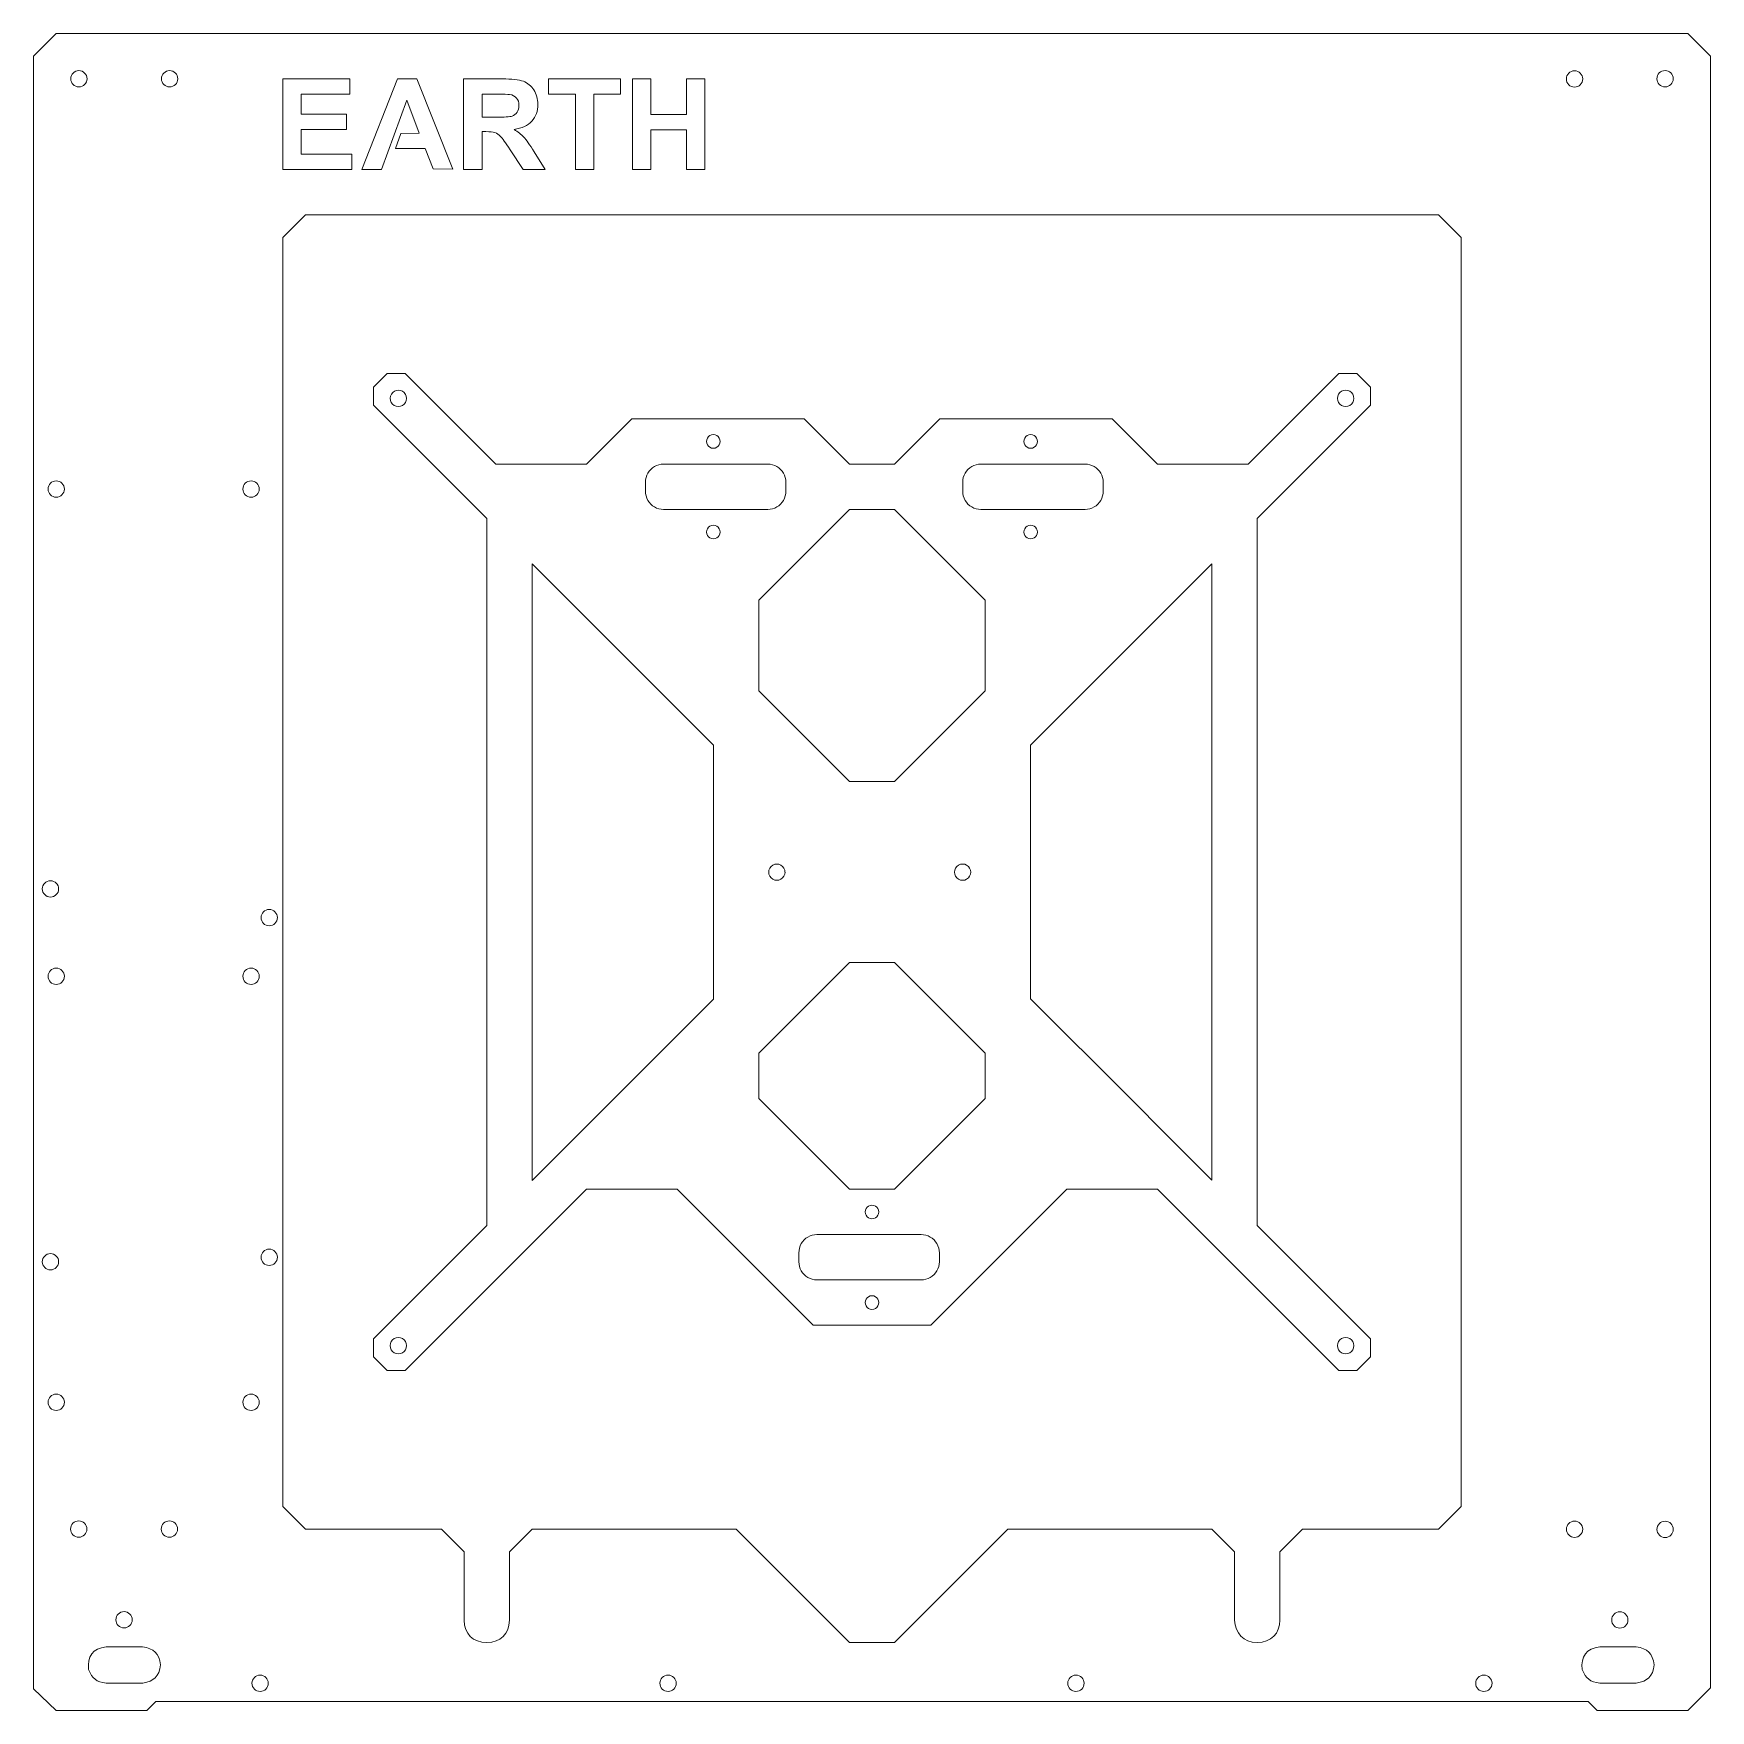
# Model space of a CAD drawing. Header units: millimetres. Extents: x -185 to 185, y -185 to 185.
import ezdxf

# ---------------------------------------------------------------- set-up
doc = ezdxf.new("R2010")
doc.units = ezdxf.units.MM
doc.header["$MEASUREMENT"] = 0
doc.layers.add('Layer 1', color=7, linetype='Continuous')

msp = doc.modelspace()

# ---------------------------------------------------------------- linework, layer by layer
at = {"layer": 'Layer 1', "color": 250, "lineweight": 20}
for points, knots in [([(180.0001, 185.0001), (180.0001, 185.0001), (185.0001, 180.0001), (185.0001, 180.0001), (185.0001, 180.0001), (185.0001, 180.0001), (185.0001, -180.0003), (185.0001, -180.0003), (185.0001, -180.0003), (185.0001, -180.0003), (180.0001, -185), (180.0001, -185), (180.0001, -185), (180.0001, -185), (160.0001, -185), (160.0001, -185), (160.0001, -185), (160.0001, -185), (158.0002, -182.9999), (158.0002, -182.9999), (158.0002, -182.9999), (158.0002, -182.9999), (-157.9998, -182.9999), (-157.9998, -182.9999), (-157.9998, -182.9999), (-157.9998, -182.9999), (-160.0002, -185), (-160.0002, -185), (-160.0002, -185), (-160.0002, -185), (-180.0002, -185), (-180.0002, -185), (-180.0002, -185), (-180.0002, -185), (-185, -180.1916), (-185, -180.1916), (-185, -180.1916), (-185, -180.1916), (-185, 180.0001), (-185, 180.0001), (-185, 180.0001), (-185, 180.0001), (-180.0002, 185.0001), (-180.0002, 185.0001), (-180.0002, 185.0001), (-180.0002, 185.0001), (180.0001, 185.0001), (180.0001, 185.0001)], [0, 0, 0, 0, 0.07692308, 0.07692308, 0.07692308, 0.07692308, 0.15384615, 0.15384615, 0.15384615, 0.15384615, 0.23076923, 0.23076923, 0.23076923, 0.23076923, 0.30769231, 0.30769231, 0.30769231, 0.30769231, 0.38461538, 0.38461538, 0.38461538, 0.38461538, 0.46153846, 0.46153846, 0.46153846, 0.46153846, 0.53846154, 0.53846154, 0.53846154, 0.53846154, 0.61538462, 0.61538462, 0.61538462, 0.61538462, 0.69230769, 0.69230769, 0.69230769, 0.69230769, 0.76923077, 0.76923077, 0.76923077, 0.76923077, 0.84615385, 0.84615385, 0.84615385, 0.84615385, 1, 1, 1, 1]), ([(-174.9955, 176.8137), (-174.0015, 176.8137), (-173.1955, 176.0079), (-173.1955, 175.0137), (-173.1955, 175.0137), (-173.1955, 174.0196), (-174.0015, 173.2138), (-174.9955, 173.2138), (-174.9955, 173.2138), (-175.9896, 173.2138), (-176.7956, 174.0196), (-176.7956, 175.0137), (-176.7956, 175.0137), (-176.7956, 176.0079), (-175.9896, 176.8137), (-174.9955, 176.8137)], [0, 0, 0, 0, 0.2, 0.2, 0.2, 0.2, 0.4, 0.4, 0.4, 0.4, 0.6, 0.6, 0.6, 0.6, 1, 1, 1, 1]), ([(-154.9771, 176.8137), (-153.9829, 176.8137), (-153.1772, 176.0079), (-153.1772, 175.0137), (-153.1772, 175.0137), (-153.1772, 174.0196), (-153.9829, 173.2138), (-154.9771, 173.2138), (-154.9771, 173.2138), (-155.9713, 173.2138), (-156.7772, 174.0196), (-156.7772, 175.0137), (-156.7772, 175.0137), (-156.7772, 176.0079), (-155.9713, 176.8137), (-154.9771, 176.8137)], [0, 0, 0, 0, 0.2, 0.2, 0.2, 0.2, 0.4, 0.4, 0.4, 0.4, 0.6, 0.6, 0.6, 0.6, 1, 1, 1, 1]), ([(-129.9999, 155.0002), (-129.9999, 155.0002), (-129.9999, 175.0004), (-129.9999, 175.0004), (-129.9999, 175.0004), (-129.9999, 175.0004), (-115.1952, 175.0004), (-115.1952, 175.0004), (-115.1952, 175.0004), (-115.1952, 175.0004), (-115.1952, 171.6203), (-115.1952, 171.6203), (-115.1952, 171.6203), (-115.1952, 171.6203), (-125.9495, 171.6203), (-125.9495, 171.6203), (-125.9495, 171.6203), (-125.9495, 171.6203), (-125.9495, 167.1789), (-125.9495, 167.1789), (-125.9495, 167.1789), (-125.9495, 167.1789), (-115.9494, 167.1789), (-115.9494, 167.1789), (-115.9494, 167.1789), (-115.9494, 167.1789), (-115.9494, 163.799), (-115.9494, 163.799), (-115.9494, 163.799), (-115.9494, 163.799), (-125.9495, 163.799), (-125.9495, 163.799), (-125.9495, 163.799), (-125.9495, 163.799), (-125.9495, 158.38), (-125.9495, 158.38), (-125.9495, 158.38), (-125.9495, 158.38), (-114.8043, 158.38), (-114.8043, 158.38), (-114.8043, 158.38), (-114.8043, 158.38), (-114.8043, 155.0002), (-114.8043, 155.0002), (-114.8043, 155.0002), (-114.8043, 155.0002), (-129.9999, 155.0002), (-129.9999, 155.0002)], [0, 0, 0, 0, 0.07692308, 0.07692308, 0.07692308, 0.07692308, 0.15384615, 0.15384615, 0.15384615, 0.15384615, 0.23076923, 0.23076923, 0.23076923, 0.23076923, 0.30769231, 0.30769231, 0.30769231, 0.30769231, 0.38461538, 0.38461538, 0.38461538, 0.38461538, 0.46153846, 0.46153846, 0.46153846, 0.46153846, 0.53846154, 0.53846154, 0.53846154, 0.53846154, 0.61538462, 0.61538462, 0.61538462, 0.61538462, 0.69230769, 0.69230769, 0.69230769, 0.69230769, 0.76923077, 0.76923077, 0.76923077, 0.76923077, 0.84615385, 0.84615385, 0.84615385, 0.84615385, 1, 1, 1, 1]), ([(-100.4384, 174.981), (-100.4384, 174.981), (-92.5214, 155.0869), (-92.5214, 155.0869), (-92.5214, 155.0869), (-92.5214, 155.0869), (-96.8352, 155.1377), (-96.8352, 155.1377), (-96.8352, 155.1377), (-96.8352, 155.1377), (-98.5606, 159.6545), (-98.5606, 159.6545), (-98.5606, 159.6545), (-98.5606, 159.6545), (-105.1119, 159.6545), (-105.1119, 159.6545), (-105.1119, 159.6545), (-105.1119, 159.6545), (-103.9446, 162.9534), (-103.9446, 162.9534), (-103.9446, 162.9534), (-103.9446, 162.9534), (-99.88, 163.0042), (-99.88, 163.0042), (-99.88, 163.0042), (-99.88, 163.0042), (-102.6716, 170.3119), (-102.6716, 170.3119), (-102.6716, 170.3119), (-102.6716, 170.3119), (-108.2031, 155.0361), (-108.2031, 155.0361), (-108.2031, 155.0361), (-108.2031, 155.0361), (-112.5676, 155.0361), (-112.5676, 155.0361), (-112.5676, 155.0361), (-112.5676, 155.0361), (-104.7014, 174.981), (-104.7014, 174.981), (-104.7014, 174.981), (-104.7014, 174.981), (-100.4384, 174.981), (-100.4384, 174.981)], [0, 0, 0, 0, 0.08333333, 0.08333333, 0.08333333, 0.08333333, 0.16666667, 0.16666667, 0.16666667, 0.16666667, 0.25, 0.25, 0.25, 0.25, 0.33333333, 0.33333333, 0.33333333, 0.33333333, 0.41666667, 0.41666667, 0.41666667, 0.41666667, 0.5, 0.5, 0.5, 0.5, 0.58333333, 0.58333333, 0.58333333, 0.58333333, 0.66666667, 0.66666667, 0.66666667, 0.66666667, 0.75, 0.75, 0.75, 0.75, 0.83333333, 0.83333333, 0.83333333, 0.83333333, 1, 1, 1, 1]), ([(-90.0959, 155.0002), (-90.0959, 155.0002), (-90.0959, 175.0004), (-90.0959, 175.0004), (-90.0959, 175.0004), (-90.0959, 175.0004), (-81.5901, 175.0004), (-81.5901, 175.0004), (-81.5901, 175.0004), (-79.4533, 175.0004), (-77.8983, 174.8189), (-76.93, 174.4603), (-76.93, 174.4603), (-75.957, 174.1017), (-75.1841, 173.464), (-74.6021, 172.5468), (-74.6021, 172.5468), (-74.0204, 171.6252), (-73.7271, 170.5777), (-73.7271, 169.3951), (-73.7271, 169.3951), (-73.7271, 167.8914), (-74.1646, 166.6528), (-75.0445, 165.6753), (-75.0445, 165.6753), (-75.9244, 164.6976), (-77.2372, 164.0832), (-78.9877, 163.8269), (-78.9877, 163.8269), (-78.1171, 163.3195), (-77.4002, 162.7609), (-76.8369, 162.151), (-76.8369, 162.151), (-76.2689, 161.5411), (-75.5054, 160.4563), (-74.5463, 158.9015), (-74.5463, 158.9015), (-74.5463, 158.9015), (-72.1068, 155.0002), (-72.1068, 155.0002), (-72.1068, 155.0002), (-72.1068, 155.0002), (-76.9347, 155.0002), (-76.9347, 155.0002), (-76.9347, 155.0002), (-76.9347, 155.0002), (-79.8304, 159.367), (-79.8304, 159.367), (-79.8304, 159.367), (-80.8687, 160.9173), (-81.5809, 161.8951), (-81.9673, 162.3), (-81.9673, 162.3), (-82.349, 162.7003), (-82.7541, 162.9796), (-83.1825, 163.1288), (-83.1825, 163.1288), (-83.6153, 163.2776), (-84.2951, 163.3521), (-85.2262, 163.3521), (-85.2262, 163.3521), (-85.2262, 163.3521), (-86.0455, 163.3521), (-86.0455, 163.3521), (-86.0455, 163.3521), (-86.0455, 163.3521), (-86.0455, 155.0002), (-86.0455, 155.0002), (-86.0455, 155.0002), (-86.0455, 155.0002), (-90.0959, 155.0002), (-90.0959, 155.0002)], [0, 0, 0, 0, 0.05263158, 0.05263158, 0.05263158, 0.05263158, 0.10526316, 0.10526316, 0.10526316, 0.10526316, 0.15789474, 0.15789474, 0.15789474, 0.15789474, 0.21052632, 0.21052632, 0.21052632, 0.21052632, 0.26315789, 0.26315789, 0.26315789, 0.26315789, 0.31578947, 0.31578947, 0.31578947, 0.31578947, 0.36842105, 0.36842105, 0.36842105, 0.36842105, 0.42105263, 0.42105263, 0.42105263, 0.42105263, 0.47368421, 0.47368421, 0.47368421, 0.47368421, 0.52631579, 0.52631579, 0.52631579, 0.52631579, 0.57894737, 0.57894737, 0.57894737, 0.57894737, 0.63157895, 0.63157895, 0.63157895, 0.63157895, 0.68421053, 0.68421053, 0.68421053, 0.68421053, 0.73684211, 0.73684211, 0.73684211, 0.73684211, 0.78947368, 0.78947368, 0.78947368, 0.78947368, 0.84210526, 0.84210526, 0.84210526, 0.84210526, 0.89473684, 0.89473684, 0.89473684, 0.89473684, 1, 1, 1, 1]), ([(-65.4261, 155.0002), (-65.4261, 155.0002), (-65.4261, 171.6203), (-65.4261, 171.6203), (-65.4261, 171.6203), (-65.4261, 171.6203), (-71.348, 171.6203), (-71.348, 171.6203), (-71.348, 171.6203), (-71.348, 171.6203), (-71.348, 175.0004), (-71.348, 175.0004), (-71.348, 175.0004), (-71.348, 175.0004), (-55.482, 175.0004), (-55.482, 175.0004), (-55.482, 175.0004), (-55.482, 175.0004), (-55.482, 171.6203), (-55.482, 171.6203), (-55.482, 171.6203), (-55.482, 171.6203), (-61.3758, 171.6203), (-61.3758, 171.6203), (-61.3758, 171.6203), (-61.3758, 171.6203), (-61.3758, 155.0002), (-61.3758, 155.0002), (-61.3758, 155.0002), (-61.3758, 155.0002), (-65.4261, 155.0002), (-65.4261, 155.0002)], [0, 0, 0, 0, 0.11111111, 0.11111111, 0.11111111, 0.11111111, 0.22222222, 0.22222222, 0.22222222, 0.22222222, 0.33333333, 0.33333333, 0.33333333, 0.33333333, 0.44444444, 0.44444444, 0.44444444, 0.44444444, 0.55555556, 0.55555556, 0.55555556, 0.55555556, 0.66666667, 0.66666667, 0.66666667, 0.66666667, 0.77777778, 0.77777778, 0.77777778, 0.77777778, 1, 1, 1, 1]), ([(-52.8608, 155.0002), (-52.8608, 155.0002), (-52.8608, 175.0004), (-52.8608, 175.0004), (-52.8608, 175.0004), (-52.8608, 175.0004), (-48.8104, 175.0004), (-48.8104, 175.0004), (-48.8104, 175.0004), (-48.8104, 175.0004), (-48.8104, 167.1233), (-48.8104, 167.1233), (-48.8104, 167.1233), (-48.8104, 167.1233), (-40.9331, 167.1233), (-40.9331, 167.1233), (-40.9331, 167.1233), (-40.9331, 167.1233), (-40.9331, 175.0004), (-40.9331, 175.0004), (-40.9331, 175.0004), (-40.9331, 175.0004), (-36.8828, 175.0004), (-36.8828, 175.0004), (-36.8828, 175.0004), (-36.8828, 175.0004), (-36.8828, 155.0002), (-36.8828, 155.0002), (-36.8828, 155.0002), (-36.8828, 155.0002), (-40.9331, 155.0002), (-40.9331, 155.0002), (-40.9331, 155.0002), (-40.9331, 155.0002), (-40.9331, 163.7433), (-40.9331, 163.7433), (-40.9331, 163.7433), (-40.9331, 163.7433), (-48.8104, 163.7433), (-48.8104, 163.7433), (-48.8104, 163.7433), (-48.8104, 163.7433), (-48.8104, 155.0002), (-48.8104, 155.0002), (-48.8104, 155.0002), (-48.8104, 155.0002), (-52.8608, 155.0002), (-52.8608, 155.0002)], [0, 0, 0, 0, 0.07692308, 0.07692308, 0.07692308, 0.07692308, 0.15384615, 0.15384615, 0.15384615, 0.15384615, 0.23076923, 0.23076923, 0.23076923, 0.23076923, 0.30769231, 0.30769231, 0.30769231, 0.30769231, 0.38461538, 0.38461538, 0.38461538, 0.38461538, 0.46153846, 0.46153846, 0.46153846, 0.46153846, 0.53846154, 0.53846154, 0.53846154, 0.53846154, 0.61538462, 0.61538462, 0.61538462, 0.61538462, 0.69230769, 0.69230769, 0.69230769, 0.69230769, 0.76923077, 0.76923077, 0.76923077, 0.76923077, 0.84615385, 0.84615385, 0.84615385, 0.84615385, 1, 1, 1, 1]), ([(155.0032, 176.7906), (155.9972, 176.7906), (156.8032, 175.9847), (156.8032, 174.9907), (156.8032, 174.9907), (156.8032, 173.9965), (155.9972, 173.1906), (155.0032, 173.1906), (155.0032, 173.1906), (154.0091, 173.1906), (153.2031, 173.9965), (153.2031, 174.9907), (153.2031, 174.9907), (153.2031, 175.9847), (154.0091, 176.7906), (155.0032, 176.7906)], [0, 0, 0, 0, 0.2, 0.2, 0.2, 0.2, 0.4, 0.4, 0.4, 0.4, 0.6, 0.6, 0.6, 0.6, 1, 1, 1, 1]), ([(174.9776, 176.8235), (175.9717, 176.8235), (176.7777, 176.0176), (176.7777, 175.0235), (176.7777, 175.0235), (176.7777, 174.0294), (175.9717, 173.2236), (174.9776, 173.2236), (174.9776, 173.2236), (173.9835, 173.2236), (173.1777, 174.0294), (173.1777, 175.0235), (173.1777, 175.0235), (173.1777, 176.0176), (173.9835, 176.8235), (174.9776, 176.8235)], [0, 0, 0, 0, 0.2, 0.2, 0.2, 0.2, 0.4, 0.4, 0.4, 0.4, 0.6, 0.6, 0.6, 0.6, 1, 1, 1, 1]), ([(-86.0455, 166.5367), (-86.0455, 166.5367), (-83.0567, 166.5367), (-83.0567, 166.5367), (-83.0567, 166.5367), (-81.12, 166.5367), (-79.9142, 166.6203), (-79.43, 166.7834), (-79.43, 166.7834), (-78.9505, 166.946), (-78.5687, 167.2303), (-78.2986, 167.6307), (-78.2986, 167.6307), (-78.024, 168.0311), (-77.8889, 168.5337), (-77.8889, 169.1343), (-77.8889, 169.1343), (-77.8889, 169.8094), (-78.0706, 170.3493), (-78.4291, 170.7683), (-78.4291, 170.7683), (-78.7875, 171.1828), (-79.2951, 171.4435), (-79.9467, 171.5507), (-79.9467, 171.5507), (-80.2772, 171.5971), (-81.2596, 171.6203), (-82.8937, 171.6203), (-82.8937, 171.6203), (-82.8937, 171.6203), (-86.0455, 171.6203), (-86.0455, 171.6203), (-86.0455, 171.6203), (-86.0455, 171.6203), (-86.0455, 166.5367), (-86.0455, 166.5367)], [0, 0, 0, 0, 0.1, 0.1, 0.1, 0.1, 0.2, 0.2, 0.2, 0.2, 0.3, 0.3, 0.3, 0.3, 0.4, 0.4, 0.4, 0.4, 0.5, 0.5, 0.5, 0.5, 0.6, 0.6, 0.6, 0.6, 0.7, 0.7, 0.7, 0.7, 0.8, 0.8, 0.8, 0.8, 1, 1, 1, 1]), ([(-125, 145), (-125, 145), (125, 145), (125, 145), (125, 145), (125, 145), (129.9998, 140.0001), (129.9998, 140.0001), (129.9998, 140.0001), (129.9998, 140.0001), (129.9998, -140), (129.9998, -140), (129.9998, -140), (129.9998, -140), (125, -144.9999), (125, -144.9999), (125, -144.9999), (125, -144.9999), (104.9999, -144.9999), (104.9999, -144.9999), (104.9999, -144.9999), (104.9999, -144.9999), (95.0001, -144.9999), (95.0001, -144.9999), (95.0001, -144.9999), (95.0001, -144.9999), (90.0001, -149.9999), (90.0001, -149.9999), (90.0001, -149.9999), (90.0001, -149.9999), (90.0001, -151), (90.0001, -151), (90.0001, -151), (90.0001, -151), (90.0001, -165.0657), (90.0001, -165.0657), (90.0001, -165.0657), (89.9775, -168.0028), (88.0708, -170.0088), (84.9999, -170.0088), (84.9999, -170.0088), (81.9236, -170.0088), (80.138, -167.905), (79.9999, -165.0657), (79.9999, -165.0657), (79.9999, -165.0657), (79.9999, -151), (79.9999, -151), (79.9999, -151), (79.9999, -151), (79.9999, -149.9999), (79.9999, -149.9999), (79.9999, -149.9999), (79.9999, -149.9999), (75.0001, -144.9999), (75.0001, -144.9999), (75.0001, -144.9999), (75.0001, -144.9999), (30, -144.9999), (30, -144.9999), (30, -144.9999), (30, -144.9999), (5, -170), (5, -170), (5, -170), (5, -170), (-5.0002, -170), (-5.0002, -170), (-5.0002, -170), (-5.0002, -170), (-30.0001, -144.9999), (-30.0001, -144.9999), (-30.0001, -144.9999), (-30.0001, -144.9999), (-75.0001, -144.9999), (-75.0001, -144.9999), (-75.0001, -144.9999), (-75.0001, -144.9999), (-80, -149.9999), (-80, -149.9999), (-80, -149.9999), (-80, -149.9999), (-80, -151), (-80, -151), (-80, -151), (-80, -151), (-80, -165.0657), (-80, -165.0657), (-80, -165.0657), (-80.0717, -168.1018), (-81.9297, -170.0088), (-85, -170.0088), (-85, -170.0088), (-88.077, -170.0088), (-89.9277, -168.1039), (-90.0002, -165.0657), (-90.0002, -165.0657), (-90.0002, -165.0657), (-90.0002, -151), (-90.0002, -151), (-90.0002, -151), (-90.0002, -151), (-90.0002, -149.9999), (-90.0002, -149.9999), (-90.0002, -149.9999), (-90.0002, -149.9999), (-95.0002, -144.9999), (-95.0002, -144.9999), (-95.0002, -144.9999), (-95.0002, -144.9999), (-105, -144.9999), (-105, -144.9999), (-105, -144.9999), (-105, -144.9999), (-125, -144.9999), (-125, -144.9999), (-125, -144.9999), (-125, -144.9999), (-129.9999, -140), (-129.9999, -140), (-129.9999, -140), (-129.9999, -140), (-129.9999, 140.0001), (-129.9999, 140.0001), (-129.9999, 140.0001), (-129.9999, 140.0001), (-125, 145), (-125, 145)], [0, 0, 0, 0, 0.03030303, 0.03030303, 0.03030303, 0.03030303, 0.06060606, 0.06060606, 0.06060606, 0.06060606, 0.09090909, 0.09090909, 0.09090909, 0.09090909, 0.12121212, 0.12121212, 0.12121212, 0.12121212, 0.15151515, 0.15151515, 0.15151515, 0.15151515, 0.18181818, 0.18181818, 0.18181818, 0.18181818, 0.21212121, 0.21212121, 0.21212121, 0.21212121, 0.24242424, 0.24242424, 0.24242424, 0.24242424, 0.27272727, 0.27272727, 0.27272727, 0.27272727, 0.3030303, 0.3030303, 0.3030303, 0.3030303, 0.33333333, 0.33333333, 0.33333333, 0.33333333, 0.36363636, 0.36363636, 0.36363636, 0.36363636, 0.39393939, 0.39393939, 0.39393939, 0.39393939, 0.42424242, 0.42424242, 0.42424242, 0.42424242, 0.45454545, 0.45454545, 0.45454545, 0.45454545, 0.48484848, 0.48484848, 0.48484848, 0.48484848, 0.51515152, 0.51515152, 0.51515152, 0.51515152, 0.54545455, 0.54545455, 0.54545455, 0.54545455, 0.57575758, 0.57575758, 0.57575758, 0.57575758, 0.60606061, 0.60606061, 0.60606061, 0.60606061, 0.63636364, 0.63636364, 0.63636364, 0.63636364, 0.66666667, 0.66666667, 0.66666667, 0.66666667, 0.6969697, 0.6969697, 0.6969697, 0.6969697, 0.72727273, 0.72727273, 0.72727273, 0.72727273, 0.75757576, 0.75757576, 0.75757576, 0.75757576, 0.78787879, 0.78787879, 0.78787879, 0.78787879, 0.81818182, 0.81818182, 0.81818182, 0.81818182, 0.84848485, 0.84848485, 0.84848485, 0.84848485, 0.87878788, 0.87878788, 0.87878788, 0.87878788, 0.90909091, 0.90909091, 0.90909091, 0.90909091, 0.93939394, 0.93939394, 0.93939394, 0.93939394, 1, 1, 1, 1]), ([(43.0001, -70.0003), (43.0001, -70.0003), (23, -90.0003), (23, -90.0003), (23, -90.0003), (23, -90.0003), (12.9999, -100.0002), (12.9999, -100.0002), (12.9999, -100.0002), (12.9999, -100.0002), (-12.9999, -100.0002), (-12.9999, -100.0002), (-12.9999, -100.0002), (-12.9999, -100.0002), (-23.0001, -90.0003), (-23.0001, -90.0003), (-23.0001, -90.0003), (-23.0001, -90.0003), (-43.0001, -70.0003), (-43.0001, -70.0003), (-43.0001, -70.0003), (-43.0001, -70.0003), (-63.0001, -70.0003), (-63.0001, -70.0003), (-63.0001, -70.0003), (-63.0001, -70.0003), (-83.0002, -90.0003), (-83.0002, -90.0003), (-83.0002, -90.0003), (-83.0002, -90.0003), (-102.9998, -110), (-102.9998, -110), (-102.9998, -110), (-102.9998, -110), (-107, -110), (-107, -110), (-107, -110), (-107, -110), (-110, -107.0003), (-110, -107.0003), (-110, -107.0003), (-110, -107.0003), (-110, -105.0706), (-110, -105.0706), (-110, -105.0706), (-110, -105.0706), (-110, -103.0002), (-110, -103.0002), (-110, -103.0002), (-110, -103.0002), (-85, -78.0002), (-85, -78.0002), (-85, -78.0002), (-85, -78.0002), (-85, 77.9999), (-85, 77.9999), (-85, 77.9999), (-85, 77.9999), (-110, 102.9998), (-110, 102.9998), (-110, 102.9998), (-110, 102.9998), (-110, 104.9295), (-110, 104.9295), (-110, 104.9295), (-110, 104.9295), (-110, 107), (-110, 107), (-110, 107), (-110, 107), (-107, 110), (-107, 110), (-107, 110), (-107, 110), (-102.9998, 110), (-102.9998, 110), (-102.9998, 110), (-102.9998, 110), (-83.0002, 90), (-83.0002, 90), (-83.0002, 90), (-83.0002, 90), (-63.0001, 90), (-63.0001, 90), (-63.0001, 90), (-63.0001, 90), (-52.9999, 99.9998), (-52.9999, 99.9998), (-52.9999, 99.9998), (-52.9999, 99.9998), (-15.0001, 99.9998), (-15.0001, 99.9998), (-15.0001, 99.9998), (-15.0001, 99.9998), (-4.9999, 90), (-4.9999, 90), (-4.9999, 90), (-4.9999, 90), (4.9999, 90), (4.9999, 90), (4.9999, 90), (4.9999, 90), (15.0001, 99.9998), (15.0001, 99.9998), (15.0001, 99.9998), (15.0001, 99.9998), (52.9999, 99.9998), (52.9999, 99.9998), (52.9999, 99.9998), (52.9999, 99.9998), (63.0001, 90), (63.0001, 90), (63.0001, 90), (63.0001, 90), (83.0001, 90), (83.0001, 90), (83.0001, 90), (83.0001, 90), (103.0002, 110), (103.0002, 110), (103.0002, 110), (103.0002, 110), (105.0001, 110), (105.0001, 110), (105.0001, 110), (105.0001, 110), (107, 110), (107, 110), (107, 110), (107, 110), (110, 107), (110, 107), (110, 107), (110, 107), (110, 104.9997), (110, 104.9997), (110, 104.9997), (110, 104.9997), (110, 104.9295), (110, 104.9295), (110, 104.9295), (110, 104.9295), (110, 102.9998), (110, 102.9998), (110, 102.9998), (110, 102.9998), (85, 77.9999), (85, 77.9999), (85, 77.9999), (85, 77.9999), (85, -78.0002), (85, -78.0002), (85, -78.0002), (85, -78.0002), (86.9999, -80.0001), (86.9999, -80.0001), (86.9999, -80.0001), (86.9999, -80.0001), (110, -103.0002), (110, -103.0002), (110, -103.0002), (110, -103.0002), (110, -107.0003), (110, -107.0003), (110, -107.0003), (110, -107.0003), (107, -110), (107, -110), (107, -110), (107, -110), (105.9998, -110), (105.9998, -110), (105.9998, -110), (105.9998, -110), (103.0002, -110), (103.0002, -110), (103.0002, -110), (103.0002, -110), (63.0001, -70.0003), (63.0001, -70.0003), (63.0001, -70.0003), (63.0001, -70.0003), (43.0001, -70.0003), (43.0001, -70.0003)], [0, 0, 0, 0, 0.0212766, 0.0212766, 0.0212766, 0.0212766, 0.04255319, 0.04255319, 0.04255319, 0.04255319, 0.06382979, 0.06382979, 0.06382979, 0.06382979, 0.08510638, 0.08510638, 0.08510638, 0.08510638, 0.10638298, 0.10638298, 0.10638298, 0.10638298, 0.12765957, 0.12765957, 0.12765957, 0.12765957, 0.14893617, 0.14893617, 0.14893617, 0.14893617, 0.17021277, 0.17021277, 0.17021277, 0.17021277, 0.19148936, 0.19148936, 0.19148936, 0.19148936, 0.21276596, 0.21276596, 0.21276596, 0.21276596, 0.23404255, 0.23404255, 0.23404255, 0.23404255, 0.25531915, 0.25531915, 0.25531915, 0.25531915, 0.27659574, 0.27659574, 0.27659574, 0.27659574, 0.29787234, 0.29787234, 0.29787234, 0.29787234, 0.31914894, 0.31914894, 0.31914894, 0.31914894, 0.34042553, 0.34042553, 0.34042553, 0.34042553, 0.36170213, 0.36170213, 0.36170213, 0.36170213, 0.38297872, 0.38297872, 0.38297872, 0.38297872, 0.40425532, 0.40425532, 0.40425532, 0.40425532, 0.42553191, 0.42553191, 0.42553191, 0.42553191, 0.44680851, 0.44680851, 0.44680851, 0.44680851, 0.46808511, 0.46808511, 0.46808511, 0.46808511, 0.4893617, 0.4893617, 0.4893617, 0.4893617, 0.5106383, 0.5106383, 0.5106383, 0.5106383, 0.53191489, 0.53191489, 0.53191489, 0.53191489, 0.55319149, 0.55319149, 0.55319149, 0.55319149, 0.57446809, 0.57446809, 0.57446809, 0.57446809, 0.59574468, 0.59574468, 0.59574468, 0.59574468, 0.61702128, 0.61702128, 0.61702128, 0.61702128, 0.63829787, 0.63829787, 0.63829787, 0.63829787, 0.65957447, 0.65957447, 0.65957447, 0.65957447, 0.68085106, 0.68085106, 0.68085106, 0.68085106, 0.70212766, 0.70212766, 0.70212766, 0.70212766, 0.72340426, 0.72340426, 0.72340426, 0.72340426, 0.74468085, 0.74468085, 0.74468085, 0.74468085, 0.76595745, 0.76595745, 0.76595745, 0.76595745, 0.78723404, 0.78723404, 0.78723404, 0.78723404, 0.80851064, 0.80851064, 0.80851064, 0.80851064, 0.82978723, 0.82978723, 0.82978723, 0.82978723, 0.85106383, 0.85106383, 0.85106383, 0.85106383, 0.87234043, 0.87234043, 0.87234043, 0.87234043, 0.89361702, 0.89361702, 0.89361702, 0.89361702, 0.91489362, 0.91489362, 0.91489362, 0.91489362, 0.93617021, 0.93617021, 0.93617021, 0.93617021, 0.95744681, 0.95744681, 0.95744681, 0.95744681, 1, 1, 1, 1]), ([(-103.2027, 105.7688), (-103.2027, 105.7688), (-102.9208, 105.3927), (-102.9208, 105.3927), (-102.9208, 105.3927), (-102.9208, 105.3927), (-102.7458, 104.9567), (-102.7458, 104.9567), (-102.7458, 104.9567), (-102.7458, 104.9567), (-102.6897, 104.49), (-102.6897, 104.49), (-102.6897, 104.49), (-102.6897, 104.49), (-102.7564, 104.025), (-102.7564, 104.025), (-102.7564, 104.025), (-102.7564, 104.025), (-102.9409, 103.5928), (-102.9409, 103.5928), (-102.9409, 103.5928), (-102.9409, 103.5928), (-103.2313, 103.2231), (-103.2313, 103.2231), (-103.2313, 103.2231), (-103.2313, 103.2231), (-103.607, 102.9413), (-103.607, 102.9413), (-103.607, 102.9413), (-103.607, 102.9413), (-104.0433, 102.7666), (-104.0433, 102.7666), (-104.0433, 102.7666), (-104.0433, 102.7666), (-104.5097, 102.7102), (-104.5097, 102.7102), (-104.5097, 102.7102), (-104.5097, 102.7102), (-104.975, 102.7769), (-104.975, 102.7769), (-104.975, 102.7769), (-104.975, 102.7769), (-105.4068, 102.9617), (-105.4068, 102.9617), (-105.4068, 102.9617), (-105.4068, 102.9617), (-105.7765, 103.2517), (-105.7765, 103.2517), (-105.7765, 103.2517), (-105.7765, 103.2517), (-106.0584, 103.6278), (-106.0584, 103.6278), (-106.0584, 103.6278), (-106.0584, 103.6278), (-106.2334, 104.0638), (-106.2334, 104.0638), (-106.2334, 104.0638), (-106.2334, 104.0638), (-106.2895, 104.5305), (-106.2895, 104.5305), (-106.2895, 104.5305), (-106.2895, 104.5305), (-106.2228, 104.9955), (-106.2228, 104.9955), (-106.2228, 104.9955), (-106.2228, 104.9955), (-106.0383, 105.4276), (-106.0383, 105.4276), (-106.0383, 105.4276), (-106.0383, 105.4276), (-105.748, 105.7974), (-105.748, 105.7974), (-105.748, 105.7974), (-105.748, 105.7974), (-105.3723, 106.0789), (-105.3723, 106.0789), (-105.3723, 106.0789), (-105.3723, 106.0789), (-104.9359, 106.2538), (-104.9359, 106.2538), (-104.9359, 106.2538), (-104.9359, 106.2538), (-104.4695, 106.3103), (-104.4695, 106.3103), (-104.4695, 106.3103), (-104.4695, 106.3103), (-104.0042, 106.2436), (-104.0042, 106.2436), (-104.0042, 106.2436), (-104.0042, 106.2436), (-103.5724, 106.0588), (-103.5724, 106.0588), (-103.5724, 106.0588), (-103.5724, 106.0588), (-103.2027, 105.7688), (-103.2027, 105.7688)], [0, 0, 0, 0, 0.04, 0.04, 0.04, 0.04, 0.08, 0.08, 0.08, 0.08, 0.12, 0.12, 0.12, 0.12, 0.16, 0.16, 0.16, 0.16, 0.2, 0.2, 0.2, 0.2, 0.24, 0.24, 0.24, 0.24, 0.28, 0.28, 0.28, 0.28, 0.32, 0.32, 0.32, 0.32, 0.36, 0.36, 0.36, 0.36, 0.4, 0.4, 0.4, 0.4, 0.44, 0.44, 0.44, 0.44, 0.48, 0.48, 0.48, 0.48, 0.52, 0.52, 0.52, 0.52, 0.56, 0.56, 0.56, 0.56, 0.6, 0.6, 0.6, 0.6, 0.64, 0.64, 0.64, 0.64, 0.68, 0.68, 0.68, 0.68, 0.72, 0.72, 0.72, 0.72, 0.76, 0.76, 0.76, 0.76, 0.8, 0.8, 0.8, 0.8, 0.84, 0.84, 0.84, 0.84, 0.88, 0.88, 0.88, 0.88, 0.92, 0.92, 0.92, 0.92, 1, 1, 1, 1]), ([(105.7832, 103.2376), (105.7832, 103.2376), (105.4103, 102.9515), (105.4103, 102.9515), (105.4103, 102.9515), (105.4103, 102.9515), (104.9764, 102.7716), (104.9764, 102.7716), (104.9764, 102.7716), (104.9764, 102.7716), (104.5104, 102.7102), (104.5104, 102.7102), (104.5104, 102.7102), (104.5104, 102.7102), (104.0444, 102.7716), (104.0444, 102.7716), (104.0444, 102.7716), (104.0444, 102.7716), (103.6105, 102.9515), (103.6105, 102.9515), (103.6105, 102.9515), (103.6105, 102.9515), (103.2376, 103.2376), (103.2376, 103.2376), (103.2376, 103.2376), (103.2376, 103.2376), (102.9515, 103.6101), (102.9515, 103.6101), (102.9515, 103.6101), (102.9515, 103.6101), (102.7716, 104.0444), (102.7716, 104.0444), (102.7716, 104.0444), (102.7716, 104.0444), (102.7105, 104.5101), (102.7105, 104.5101), (102.7105, 104.5101), (102.7105, 104.5101), (102.7716, 104.9761), (102.7716, 104.9761), (102.7716, 104.9761), (102.7716, 104.9761), (102.9515, 105.4104), (102.9515, 105.4104), (102.9515, 105.4104), (102.9515, 105.4104), (103.2376, 105.7829), (103.2376, 105.7829), (103.2376, 105.7829), (103.2376, 105.7829), (103.6105, 106.069), (103.6105, 106.069), (103.6105, 106.069), (103.6105, 106.069), (104.0444, 106.2489), (104.0444, 106.2489), (104.0444, 106.2489), (104.0444, 106.2489), (104.5104, 106.3103), (104.5104, 106.3103), (104.5104, 106.3103), (104.5104, 106.3103), (104.9764, 106.2489), (104.9764, 106.2489), (104.9764, 106.2489), (104.9764, 106.2489), (105.2107, 106.1519), (105.2107, 106.1519), (105.2107, 106.1519), (105.2107, 106.1519), (105.4103, 106.069), (105.4103, 106.069), (105.4103, 106.069), (105.4103, 106.069), (105.7832, 105.7829), (105.7832, 105.7829), (105.7832, 105.7829), (105.7832, 105.7829), (106.0693, 105.4104), (106.0693, 105.4104), (106.0693, 105.4104), (106.0693, 105.4104), (106.2489, 104.9761), (106.2489, 104.9761), (106.2489, 104.9761), (106.2489, 104.9761), (106.25, 104.9295), (106.25, 104.9295), (106.25, 104.9295), (106.25, 104.9295), (106.3103, 104.5101), (106.3103, 104.5101), (106.3103, 104.5101), (106.3103, 104.5101), (106.2489, 104.0444), (106.2489, 104.0444), (106.2489, 104.0444), (106.2489, 104.0444), (106.0693, 103.6101), (106.0693, 103.6101), (106.0693, 103.6101), (106.0693, 103.6101), (105.7832, 103.2376), (105.7832, 103.2376)], [0, 0, 0, 0, 0.03703704, 0.03703704, 0.03703704, 0.03703704, 0.07407407, 0.07407407, 0.07407407, 0.07407407, 0.11111111, 0.11111111, 0.11111111, 0.11111111, 0.14814815, 0.14814815, 0.14814815, 0.14814815, 0.18518519, 0.18518519, 0.18518519, 0.18518519, 0.22222222, 0.22222222, 0.22222222, 0.22222222, 0.25925926, 0.25925926, 0.25925926, 0.25925926, 0.2962963, 0.2962963, 0.2962963, 0.2962963, 0.33333333, 0.33333333, 0.33333333, 0.33333333, 0.37037037, 0.37037037, 0.37037037, 0.37037037, 0.40740741, 0.40740741, 0.40740741, 0.40740741, 0.44444444, 0.44444444, 0.44444444, 0.44444444, 0.48148148, 0.48148148, 0.48148148, 0.48148148, 0.51851852, 0.51851852, 0.51851852, 0.51851852, 0.55555556, 0.55555556, 0.55555556, 0.55555556, 0.59259259, 0.59259259, 0.59259259, 0.59259259, 0.62962963, 0.62962963, 0.62962963, 0.62962963, 0.66666667, 0.66666667, 0.66666667, 0.66666667, 0.7037037, 0.7037037, 0.7037037, 0.7037037, 0.74074074, 0.74074074, 0.74074074, 0.74074074, 0.77777778, 0.77777778, 0.77777778, 0.77777778, 0.81481481, 0.81481481, 0.81481481, 0.81481481, 0.85185185, 0.85185185, 0.85185185, 0.85185185, 0.88888889, 0.88888889, 0.88888889, 0.88888889, 0.92592593, 0.92592593, 0.92592593, 0.92592593, 1, 1, 1, 1]), ([(-35.3882, 93.551), (-35.3882, 93.551), (-35.7502, 93.701), (-35.7502, 93.701), (-35.7502, 93.701), (-35.7502, 93.701), (-36.0606, 93.9391), (-36.0606, 93.9391), (-36.0606, 93.9391), (-36.0606, 93.9391), (-36.2991, 94.2499), (-36.2991, 94.2499), (-36.2991, 94.2499), (-36.2991, 94.2499), (-36.449, 94.6115), (-36.449, 94.6115), (-36.449, 94.6115), (-36.449, 94.6115), (-36.4998, 94.9999), (-36.4998, 94.9999), (-36.4998, 94.9999), (-36.4998, 94.9999), (-36.449, 95.3879), (-36.449, 95.3879), (-36.449, 95.3879), (-36.449, 95.3879), (-36.2991, 95.7499), (-36.2991, 95.7499), (-36.2991, 95.7499), (-36.2991, 95.7499), (-36.0606, 96.0603), (-36.0606, 96.0603), (-36.0606, 96.0603), (-36.0606, 96.0603), (-35.7502, 96.2988), (-35.7502, 96.2988), (-35.7502, 96.2988), (-35.7502, 96.2988), (-35.3882, 96.4487), (-35.3882, 96.4487), (-35.3882, 96.4487), (-35.3882, 96.4487), (-35.0001, 96.4999), (-35.0001, 96.4999), (-35.0001, 96.4999), (-35.0001, 96.4999), (-34.6117, 96.4487), (-34.6117, 96.4487), (-34.6117, 96.4487), (-34.6117, 96.4487), (-34.2501, 96.2988), (-34.2501, 96.2988), (-34.2501, 96.2988), (-34.2501, 96.2988), (-33.9393, 96.0603), (-33.9393, 96.0603), (-33.9393, 96.0603), (-33.9393, 96.0603), (-33.7009, 95.7499), (-33.7009, 95.7499), (-33.7009, 95.7499), (-33.7009, 95.7499), (-33.5509, 95.3879), (-33.5509, 95.3879), (-33.5509, 95.3879), (-33.5509, 95.3879), (-33.5001, 94.9999), (-33.5001, 94.9999), (-33.5001, 94.9999), (-33.5001, 94.9999), (-33.5509, 94.6115), (-33.5509, 94.6115), (-33.5509, 94.6115), (-33.5509, 94.6115), (-33.7009, 94.2499), (-33.7009, 94.2499), (-33.7009, 94.2499), (-33.7009, 94.2499), (-33.9393, 93.9391), (-33.9393, 93.9391), (-33.9393, 93.9391), (-33.9393, 93.9391), (-34.2501, 93.701), (-34.2501, 93.701), (-34.2501, 93.701), (-34.2501, 93.701), (-34.6117, 93.551), (-34.6117, 93.551), (-34.6117, 93.551), (-34.6117, 93.551), (-35.0001, 93.4999), (-35.0001, 93.4999), (-35.0001, 93.4999), (-35.0001, 93.4999), (-35.3882, 93.551), (-35.3882, 93.551)], [0, 0, 0, 0, 0.04, 0.04, 0.04, 0.04, 0.08, 0.08, 0.08, 0.08, 0.12, 0.12, 0.12, 0.12, 0.16, 0.16, 0.16, 0.16, 0.2, 0.2, 0.2, 0.2, 0.24, 0.24, 0.24, 0.24, 0.28, 0.28, 0.28, 0.28, 0.32, 0.32, 0.32, 0.32, 0.36, 0.36, 0.36, 0.36, 0.4, 0.4, 0.4, 0.4, 0.44, 0.44, 0.44, 0.44, 0.48, 0.48, 0.48, 0.48, 0.52, 0.52, 0.52, 0.52, 0.56, 0.56, 0.56, 0.56, 0.6, 0.6, 0.6, 0.6, 0.64, 0.64, 0.64, 0.64, 0.68, 0.68, 0.68, 0.68, 0.72, 0.72, 0.72, 0.72, 0.76, 0.76, 0.76, 0.76, 0.8, 0.8, 0.8, 0.8, 0.84, 0.84, 0.84, 0.84, 0.88, 0.88, 0.88, 0.88, 0.92, 0.92, 0.92, 0.92, 1, 1, 1, 1]), ([(36.0606, 93.9391), (36.0606, 93.9391), (35.7501, 93.701), (35.7501, 93.701), (35.7501, 93.701), (35.7501, 93.701), (35.3882, 93.551), (35.3882, 93.551), (35.3882, 93.551), (35.3882, 93.551), (35.0001, 93.4999), (35.0001, 93.4999), (35.0001, 93.4999), (35.0001, 93.4999), (34.6117, 93.551), (34.6117, 93.551), (34.6117, 93.551), (34.6117, 93.551), (34.2501, 93.701), (34.2501, 93.701), (34.2501, 93.701), (34.2501, 93.701), (33.9393, 93.9391), (33.9393, 93.9391), (33.9393, 93.9391), (33.9393, 93.9391), (33.7009, 94.2499), (33.7009, 94.2499), (33.7009, 94.2499), (33.7009, 94.2499), (33.5513, 94.6115), (33.5513, 94.6115), (33.5513, 94.6115), (33.5513, 94.6115), (33.5001, 94.9999), (33.5001, 94.9999), (33.5001, 94.9999), (33.5001, 94.9999), (33.5513, 95.3879), (33.5513, 95.3879), (33.5513, 95.3879), (33.5513, 95.3879), (33.7009, 95.7499), (33.7009, 95.7499), (33.7009, 95.7499), (33.7009, 95.7499), (33.9393, 96.0603), (33.9393, 96.0603), (33.9393, 96.0603), (33.9393, 96.0603), (34.2501, 96.2988), (34.2501, 96.2988), (34.2501, 96.2988), (34.2501, 96.2988), (34.6117, 96.4487), (34.6117, 96.4487), (34.6117, 96.4487), (34.6117, 96.4487), (35.0001, 96.4999), (35.0001, 96.4999), (35.0001, 96.4999), (35.0001, 96.4999), (35.3882, 96.4487), (35.3882, 96.4487), (35.3882, 96.4487), (35.3882, 96.4487), (35.7501, 96.2988), (35.7501, 96.2988), (35.7501, 96.2988), (35.7501, 96.2988), (36.0606, 96.0603), (36.0606, 96.0603), (36.0606, 96.0603), (36.0606, 96.0603), (36.2991, 95.7499), (36.2991, 95.7499), (36.2991, 95.7499), (36.2991, 95.7499), (36.449, 95.3879), (36.449, 95.3879), (36.449, 95.3879), (36.449, 95.3879), (36.5001, 94.9999), (36.5001, 94.9999), (36.5001, 94.9999), (36.5001, 94.9999), (36.449, 94.6115), (36.449, 94.6115), (36.449, 94.6115), (36.449, 94.6115), (36.2991, 94.2499), (36.2991, 94.2499), (36.2991, 94.2499), (36.2991, 94.2499), (36.0606, 93.9391), (36.0606, 93.9391)], [0, 0, 0, 0, 0.04, 0.04, 0.04, 0.04, 0.08, 0.08, 0.08, 0.08, 0.12, 0.12, 0.12, 0.12, 0.16, 0.16, 0.16, 0.16, 0.2, 0.2, 0.2, 0.2, 0.24, 0.24, 0.24, 0.24, 0.28, 0.28, 0.28, 0.28, 0.32, 0.32, 0.32, 0.32, 0.36, 0.36, 0.36, 0.36, 0.4, 0.4, 0.4, 0.4, 0.44, 0.44, 0.44, 0.44, 0.48, 0.48, 0.48, 0.48, 0.52, 0.52, 0.52, 0.52, 0.56, 0.56, 0.56, 0.56, 0.6, 0.6, 0.6, 0.6, 0.64, 0.64, 0.64, 0.64, 0.68, 0.68, 0.68, 0.68, 0.72, 0.72, 0.72, 0.72, 0.76, 0.76, 0.76, 0.76, 0.8, 0.8, 0.8, 0.8, 0.84, 0.84, 0.84, 0.84, 0.88, 0.88, 0.88, 0.88, 0.92, 0.92, 0.92, 0.92, 1, 1, 1, 1]), ([(-23.0001, 79.9998), (-23.0001, 79.9998), (-46.0001, 79.9998), (-46.0001, 79.9998), (-46.0001, 79.9998), (-46.0001, 79.9998), (-46.5222, 80.034), (-46.5222, 80.034), (-46.5222, 80.034), (-46.5222, 80.034), (-47.0352, 80.1363), (-47.0352, 80.1363), (-47.0352, 80.1363), (-47.0352, 80.1363), (-47.5308, 80.3042), (-47.5308, 80.3042), (-47.5308, 80.3042), (-47.5308, 80.3042), (-48, 80.5356), (-48, 80.5356), (-48, 80.5356), (-48, 80.5356), (-48.435, 80.8263), (-48.435, 80.8263), (-48.435, 80.8263), (-48.435, 80.8263), (-48.8283, 81.1713), (-48.8283, 81.1713), (-48.8283, 81.1713), (-48.8283, 81.1713), (-49.1733, 81.5647), (-49.1733, 81.5647), (-49.1733, 81.5647), (-49.1733, 81.5647), (-49.464, 82), (-49.464, 82), (-49.464, 82), (-49.464, 82), (-49.6955, 82.4692), (-49.6955, 82.4692), (-49.6955, 82.4692), (-49.6955, 82.4692), (-49.8637, 82.9645), (-49.8637, 82.9645), (-49.8637, 82.9645), (-49.8637, 82.9645), (-49.9657, 83.4778), (-49.9657, 83.4778), (-49.9657, 83.4778), (-49.9657, 83.4778), (-49.9999, 83.9999), (-49.9999, 83.9999), (-49.9999, 83.9999), (-49.9999, 83.9999), (-49.9999, 85.9998), (-49.9999, 85.9998), (-49.9999, 85.9998), (-49.9999, 85.9998), (-49.9657, 86.5219), (-49.9657, 86.5219), (-49.9657, 86.5219), (-49.9657, 86.5219), (-49.8637, 87.0352), (-49.8637, 87.0352), (-49.8637, 87.0352), (-49.8637, 87.0352), (-49.6955, 87.5305), (-49.6955, 87.5305), (-49.6955, 87.5305), (-49.6955, 87.5305), (-49.464, 87.9997), (-49.464, 87.9997), (-49.464, 87.9997), (-49.464, 87.9997), (-49.1733, 88.435), (-49.1733, 88.435), (-49.1733, 88.435), (-49.1733, 88.435), (-48.8283, 88.8284), (-48.8283, 88.8284), (-48.8283, 88.8284), (-48.8283, 88.8284), (-48.435, 89.1734), (-48.435, 89.1734), (-48.435, 89.1734), (-48.435, 89.1734), (-48, 89.4641), (-48, 89.4641), (-48, 89.4641), (-48, 89.4641), (-47.5308, 89.6955), (-47.5308, 89.6955), (-47.5308, 89.6955), (-47.5308, 89.6955), (-47.0352, 89.8634), (-47.0352, 89.8634), (-47.0352, 89.8634), (-47.0352, 89.8634), (-46.5222, 89.9657), (-46.5222, 89.9657), (-46.5222, 89.9657), (-46.5222, 89.9657), (-46.0001, 90), (-46.0001, 90), (-46.0001, 90), (-46.0001, 90), (-23.0001, 90), (-23.0001, 90), (-23.0001, 90), (-23.0001, 90), (-22.4779, 89.9657), (-22.4779, 89.9657), (-22.4779, 89.9657), (-22.4779, 89.9657), (-21.9647, 89.8634), (-21.9647, 89.8634), (-21.9647, 89.8634), (-21.9647, 89.8634), (-21.4694, 89.6955), (-21.4694, 89.6955), (-21.4694, 89.6955), (-21.4694, 89.6955), (-21.0002, 89.4641), (-21.0002, 89.4641), (-21.0002, 89.4641), (-21.0002, 89.4641), (-20.5648, 89.1734), (-20.5648, 89.1734), (-20.5648, 89.1734), (-20.5648, 89.1734), (-20.1715, 88.8284), (-20.1715, 88.8284), (-20.1715, 88.8284), (-20.1715, 88.8284), (-19.8265, 88.435), (-19.8265, 88.435), (-19.8265, 88.435), (-19.8265, 88.435), (-19.5358, 87.9997), (-19.5358, 87.9997), (-19.5358, 87.9997), (-19.5358, 87.9997), (-19.3044, 87.5305), (-19.3044, 87.5305), (-19.3044, 87.5305), (-19.3044, 87.5305), (-19.1364, 87.0352), (-19.1364, 87.0352), (-19.1364, 87.0352), (-19.1364, 87.0352), (-19.0341, 86.5219), (-19.0341, 86.5219), (-19.0341, 86.5219), (-19.0341, 86.5219), (-18.9999, 85.9998), (-18.9999, 85.9998), (-18.9999, 85.9998), (-18.9999, 85.9998), (-18.9999, 83.9999), (-18.9999, 83.9999), (-18.9999, 83.9999), (-18.9999, 83.9999), (-19.0341, 83.4778), (-19.0341, 83.4778), (-19.0341, 83.4778), (-19.0341, 83.4778), (-19.1364, 82.9645), (-19.1364, 82.9645), (-19.1364, 82.9645), (-19.1364, 82.9645), (-19.3044, 82.4692), (-19.3044, 82.4692), (-19.3044, 82.4692), (-19.3044, 82.4692), (-19.5358, 82), (-19.5358, 82), (-19.5358, 82), (-19.5358, 82), (-19.8265, 81.5647), (-19.8265, 81.5647), (-19.8265, 81.5647), (-19.8265, 81.5647), (-20.1715, 81.1713), (-20.1715, 81.1713), (-20.1715, 81.1713), (-20.1715, 81.1713), (-20.5648, 80.8263), (-20.5648, 80.8263), (-20.5648, 80.8263), (-20.5648, 80.8263), (-21.0002, 80.5356), (-21.0002, 80.5356), (-21.0002, 80.5356), (-21.0002, 80.5356), (-21.4694, 80.3042), (-21.4694, 80.3042), (-21.4694, 80.3042), (-21.4694, 80.3042), (-21.9647, 80.1363), (-21.9647, 80.1363), (-21.9647, 80.1363), (-21.9647, 80.1363), (-22.4779, 80.034), (-22.4779, 80.034), (-22.4779, 80.034), (-22.4779, 80.034), (-23.0001, 79.9998), (-23.0001, 79.9998)], [0, 0, 0, 0, 0.01886792, 0.01886792, 0.01886792, 0.01886792, 0.03773585, 0.03773585, 0.03773585, 0.03773585, 0.05660377, 0.05660377, 0.05660377, 0.05660377, 0.0754717, 0.0754717, 0.0754717, 0.0754717, 0.09433962, 0.09433962, 0.09433962, 0.09433962, 0.11320755, 0.11320755, 0.11320755, 0.11320755, 0.13207547, 0.13207547, 0.13207547, 0.13207547, 0.1509434, 0.1509434, 0.1509434, 0.1509434, 0.16981132, 0.16981132, 0.16981132, 0.16981132, 0.18867925, 0.18867925, 0.18867925, 0.18867925, 0.20754717, 0.20754717, 0.20754717, 0.20754717, 0.22641509, 0.22641509, 0.22641509, 0.22641509, 0.24528302, 0.24528302, 0.24528302, 0.24528302, 0.26415094, 0.26415094, 0.26415094, 0.26415094, 0.28301887, 0.28301887, 0.28301887, 0.28301887, 0.30188679, 0.30188679, 0.30188679, 0.30188679, 0.32075472, 0.32075472, 0.32075472, 0.32075472, 0.33962264, 0.33962264, 0.33962264, 0.33962264, 0.35849057, 0.35849057, 0.35849057, 0.35849057, 0.37735849, 0.37735849, 0.37735849, 0.37735849, 0.39622642, 0.39622642, 0.39622642, 0.39622642, 0.41509434, 0.41509434, 0.41509434, 0.41509434, 0.43396226, 0.43396226, 0.43396226, 0.43396226, 0.45283019, 0.45283019, 0.45283019, 0.45283019, 0.47169811, 0.47169811, 0.47169811, 0.47169811, 0.49056604, 0.49056604, 0.49056604, 0.49056604, 0.50943396, 0.50943396, 0.50943396, 0.50943396, 0.52830189, 0.52830189, 0.52830189, 0.52830189, 0.54716981, 0.54716981, 0.54716981, 0.54716981, 0.56603774, 0.56603774, 0.56603774, 0.56603774, 0.58490566, 0.58490566, 0.58490566, 0.58490566, 0.60377358, 0.60377358, 0.60377358, 0.60377358, 0.62264151, 0.62264151, 0.62264151, 0.62264151, 0.64150943, 0.64150943, 0.64150943, 0.64150943, 0.66037736, 0.66037736, 0.66037736, 0.66037736, 0.67924528, 0.67924528, 0.67924528, 0.67924528, 0.69811321, 0.69811321, 0.69811321, 0.69811321, 0.71698113, 0.71698113, 0.71698113, 0.71698113, 0.73584906, 0.73584906, 0.73584906, 0.73584906, 0.75471698, 0.75471698, 0.75471698, 0.75471698, 0.77358491, 0.77358491, 0.77358491, 0.77358491, 0.79245283, 0.79245283, 0.79245283, 0.79245283, 0.81132075, 0.81132075, 0.81132075, 0.81132075, 0.83018868, 0.83018868, 0.83018868, 0.83018868, 0.8490566, 0.8490566, 0.8490566, 0.8490566, 0.86792453, 0.86792453, 0.86792453, 0.86792453, 0.88679245, 0.88679245, 0.88679245, 0.88679245, 0.90566038, 0.90566038, 0.90566038, 0.90566038, 0.9245283, 0.9245283, 0.9245283, 0.9245283, 0.94339623, 0.94339623, 0.94339623, 0.94339623, 0.96226415, 0.96226415, 0.96226415, 0.96226415, 1, 1, 1, 1]), ([(22.9718, 80.1363), (22.9718, 80.1363), (22.4762, 80.3042), (22.4762, 80.3042), (22.4762, 80.3042), (22.4762, 80.3042), (22.007, 80.5356), (22.007, 80.5356), (22.007, 80.5356), (22.007, 80.5356), (21.572, 80.8263), (21.572, 80.8263), (21.572, 80.8263), (21.572, 80.8263), (21.1787, 81.1713), (21.1787, 81.1713), (21.1787, 81.1713), (21.1787, 81.1713), (20.8336, 81.5647), (20.8336, 81.5647), (20.8336, 81.5647), (20.8336, 81.5647), (20.543, 82), (20.543, 82), (20.543, 82), (20.543, 82), (20.3115, 82.4692), (20.3115, 82.4692), (20.3115, 82.4692), (20.3115, 82.4692), (20.1433, 82.9645), (20.1433, 82.9645), (20.1433, 82.9645), (20.1433, 82.9645), (20.0413, 83.4778), (20.0413, 83.4778), (20.0413, 83.4778), (20.0413, 83.4778), (20.0071, 83.9999), (20.0071, 83.9999), (20.0071, 83.9999), (20.0071, 83.9999), (20.0071, 85.9998), (20.0071, 85.9998), (20.0071, 85.9998), (20.0071, 85.9998), (20.0413, 86.5219), (20.0413, 86.5219), (20.0413, 86.5219), (20.0413, 86.5219), (20.1433, 87.0352), (20.1433, 87.0352), (20.1433, 87.0352), (20.1433, 87.0352), (20.3115, 87.5305), (20.3115, 87.5305), (20.3115, 87.5305), (20.3115, 87.5305), (20.543, 87.9997), (20.543, 87.9997), (20.543, 87.9997), (20.543, 87.9997), (20.8336, 88.435), (20.8336, 88.435), (20.8336, 88.435), (20.8336, 88.435), (21.1787, 88.8284), (21.1787, 88.8284), (21.1787, 88.8284), (21.1787, 88.8284), (21.572, 89.1734), (21.572, 89.1734), (21.572, 89.1734), (21.572, 89.1734), (22.007, 89.4641), (22.007, 89.4641), (22.007, 89.4641), (22.007, 89.4641), (22.4762, 89.6955), (22.4762, 89.6955), (22.4762, 89.6955), (22.4762, 89.6955), (22.9718, 89.8634), (22.9718, 89.8634), (22.9718, 89.8634), (22.9718, 89.8634), (23.4848, 89.9657), (23.4848, 89.9657), (23.4848, 89.9657), (23.4848, 89.9657), (24.0069, 90), (24.0069, 90), (24.0069, 90), (24.0069, 90), (47.0069, 90), (47.0069, 90), (47.0069, 90), (47.0069, 90), (47.529, 89.9657), (47.529, 89.9657), (47.529, 89.9657), (47.529, 89.9657), (48.0423, 89.8634), (48.0423, 89.8634), (48.0423, 89.8634), (48.0423, 89.8634), (48.5376, 89.6955), (48.5376, 89.6955), (48.5376, 89.6955), (48.5376, 89.6955), (49.0072, 89.4641), (49.0072, 89.4641), (49.0072, 89.4641), (49.0072, 89.4641), (49.4422, 89.1734), (49.4422, 89.1734), (49.4422, 89.1734), (49.4422, 89.1734), (49.8355, 88.8284), (49.8355, 88.8284), (49.8355, 88.8284), (49.8355, 88.8284), (50.1805, 88.435), (50.1805, 88.435), (50.1805, 88.435), (50.1805, 88.435), (50.4712, 87.9997), (50.4712, 87.9997), (50.4712, 87.9997), (50.4712, 87.9997), (50.7026, 87.5305), (50.7026, 87.5305), (50.7026, 87.5305), (50.7026, 87.5305), (50.8709, 87.0352), (50.8709, 87.0352), (50.8709, 87.0352), (50.8709, 87.0352), (50.9729, 86.5219), (50.9729, 86.5219), (50.9729, 86.5219), (50.9729, 86.5219), (51.0071, 85.9998), (51.0071, 85.9998), (51.0071, 85.9998), (51.0071, 85.9998), (51.0071, 83.9999), (51.0071, 83.9999), (51.0071, 83.9999), (51.0071, 83.9999), (50.9729, 83.4778), (50.9729, 83.4778), (50.9729, 83.4778), (50.9729, 83.4778), (50.8709, 82.9645), (50.8709, 82.9645), (50.8709, 82.9645), (50.8709, 82.9645), (50.7026, 82.4692), (50.7026, 82.4692), (50.7026, 82.4692), (50.7026, 82.4692), (50.4712, 82), (50.4712, 82), (50.4712, 82), (50.4712, 82), (50.1805, 81.5647), (50.1805, 81.5647), (50.1805, 81.5647), (50.1805, 81.5647), (49.8355, 81.1713), (49.8355, 81.1713), (49.8355, 81.1713), (49.8355, 81.1713), (49.4422, 80.8263), (49.4422, 80.8263), (49.4422, 80.8263), (49.4422, 80.8263), (49.0072, 80.5356), (49.0072, 80.5356), (49.0072, 80.5356), (49.0072, 80.5356), (48.5376, 80.3042), (48.5376, 80.3042), (48.5376, 80.3042), (48.5376, 80.3042), (48.0423, 80.1363), (48.0423, 80.1363), (48.0423, 80.1363), (48.0423, 80.1363), (47.529, 80.034), (47.529, 80.034), (47.529, 80.034), (47.529, 80.034), (47.0069, 79.9998), (47.0069, 79.9998), (47.0069, 79.9998), (47.0069, 79.9998), (24.0069, 79.9998), (24.0069, 79.9998), (24.0069, 79.9998), (24.0069, 79.9998), (23.4848, 80.034), (23.4848, 80.034), (23.4848, 80.034), (23.4848, 80.034), (22.9718, 80.1363), (22.9718, 80.1363)], [0, 0, 0, 0, 0.01886792, 0.01886792, 0.01886792, 0.01886792, 0.03773585, 0.03773585, 0.03773585, 0.03773585, 0.05660377, 0.05660377, 0.05660377, 0.05660377, 0.0754717, 0.0754717, 0.0754717, 0.0754717, 0.09433962, 0.09433962, 0.09433962, 0.09433962, 0.11320755, 0.11320755, 0.11320755, 0.11320755, 0.13207547, 0.13207547, 0.13207547, 0.13207547, 0.1509434, 0.1509434, 0.1509434, 0.1509434, 0.16981132, 0.16981132, 0.16981132, 0.16981132, 0.18867925, 0.18867925, 0.18867925, 0.18867925, 0.20754717, 0.20754717, 0.20754717, 0.20754717, 0.22641509, 0.22641509, 0.22641509, 0.22641509, 0.24528302, 0.24528302, 0.24528302, 0.24528302, 0.26415094, 0.26415094, 0.26415094, 0.26415094, 0.28301887, 0.28301887, 0.28301887, 0.28301887, 0.30188679, 0.30188679, 0.30188679, 0.30188679, 0.32075472, 0.32075472, 0.32075472, 0.32075472, 0.33962264, 0.33962264, 0.33962264, 0.33962264, 0.35849057, 0.35849057, 0.35849057, 0.35849057, 0.37735849, 0.37735849, 0.37735849, 0.37735849, 0.39622642, 0.39622642, 0.39622642, 0.39622642, 0.41509434, 0.41509434, 0.41509434, 0.41509434, 0.43396226, 0.43396226, 0.43396226, 0.43396226, 0.45283019, 0.45283019, 0.45283019, 0.45283019, 0.47169811, 0.47169811, 0.47169811, 0.47169811, 0.49056604, 0.49056604, 0.49056604, 0.49056604, 0.50943396, 0.50943396, 0.50943396, 0.50943396, 0.52830189, 0.52830189, 0.52830189, 0.52830189, 0.54716981, 0.54716981, 0.54716981, 0.54716981, 0.56603774, 0.56603774, 0.56603774, 0.56603774, 0.58490566, 0.58490566, 0.58490566, 0.58490566, 0.60377358, 0.60377358, 0.60377358, 0.60377358, 0.62264151, 0.62264151, 0.62264151, 0.62264151, 0.64150943, 0.64150943, 0.64150943, 0.64150943, 0.66037736, 0.66037736, 0.66037736, 0.66037736, 0.67924528, 0.67924528, 0.67924528, 0.67924528, 0.69811321, 0.69811321, 0.69811321, 0.69811321, 0.71698113, 0.71698113, 0.71698113, 0.71698113, 0.73584906, 0.73584906, 0.73584906, 0.73584906, 0.75471698, 0.75471698, 0.75471698, 0.75471698, 0.77358491, 0.77358491, 0.77358491, 0.77358491, 0.79245283, 0.79245283, 0.79245283, 0.79245283, 0.81132075, 0.81132075, 0.81132075, 0.81132075, 0.83018868, 0.83018868, 0.83018868, 0.83018868, 0.8490566, 0.8490566, 0.8490566, 0.8490566, 0.86792453, 0.86792453, 0.86792453, 0.86792453, 0.88679245, 0.88679245, 0.88679245, 0.88679245, 0.90566038, 0.90566038, 0.90566038, 0.90566038, 0.9245283, 0.9245283, 0.9245283, 0.9245283, 0.94339623, 0.94339623, 0.94339623, 0.94339623, 0.96226415, 0.96226415, 0.96226415, 0.96226415, 1, 1, 1, 1]), ([(-179.9999, 86.2998), (-179.0059, 86.2998), (-178.2, 85.4941), (-178.2, 84.5001), (-178.2, 84.5001), (-178.2, 83.5059), (-179.0059, 82.6999), (-180, 82.7003), (-180, 82.7003), (-180.994, 82.7003), (-181.8, 83.5059), (-181.8, 84.5002), (-181.8, 84.5002), (-181.8, 85.4941), (-180.994, 86.3), (-179.9999, 86.2998)], [0, 0, 0, 0, 0.2, 0.2, 0.2, 0.2, 0.4, 0.4, 0.4, 0.4, 0.6, 0.6, 0.6, 0.6, 1, 1, 1, 1]), ([(-136.9999, 86.2998), (-136.0058, 86.2998), (-135.2001, 85.4941), (-135.2001, 84.5001), (-135.2001, 84.5001), (-135.2001, 83.5059), (-136.0058, 82.6999), (-137, 82.7003), (-137, 82.7003), (-137.994, 82.7003), (-138.8001, 83.5059), (-138.7999, 84.5002), (-138.7999, 84.5002), (-138.7999, 85.4941), (-137.994, 86.3), (-136.9999, 86.2998)], [0, 0, 0, 0, 0.2, 0.2, 0.2, 0.2, 0.4, 0.4, 0.4, 0.4, 0.6, 0.6, 0.6, 0.6, 1, 1, 1, 1]), ([(24.9999, 39.9997), (24.9999, 39.9997), (4.9999, 19.9997), (4.9999, 19.9997), (4.9999, 19.9997), (4.9999, 19.9997), (-4.9999, 19.9997), (-4.9999, 19.9997), (-4.9999, 19.9997), (-4.9999, 19.9997), (-25, 39.9997), (-25, 39.9997), (-25, 39.9997), (-25, 39.9997), (-25, 59.9997), (-25, 59.9997), (-25, 59.9997), (-25, 59.9997), (-4.9999, 79.9998), (-4.9999, 79.9998), (-4.9999, 79.9998), (-4.9999, 79.9998), (4.9999, 79.9998), (4.9999, 79.9998), (4.9999, 79.9998), (4.9999, 79.9998), (24.9999, 59.9997), (24.9999, 59.9997), (24.9999, 59.9997), (24.9999, 59.9997), (24.9999, 39.9997), (24.9999, 39.9997)], [0, 0, 0, 0, 0.11111111, 0.11111111, 0.11111111, 0.11111111, 0.22222222, 0.22222222, 0.22222222, 0.22222222, 0.33333333, 0.33333333, 0.33333333, 0.33333333, 0.44444444, 0.44444444, 0.44444444, 0.44444444, 0.55555556, 0.55555556, 0.55555556, 0.55555556, 0.66666667, 0.66666667, 0.66666667, 0.66666667, 0.77777778, 0.77777778, 0.77777778, 0.77777778, 1, 1, 1, 1]), ([(-33.5509, 75.3879), (-33.5509, 75.3879), (-33.5001, 74.9999), (-33.5001, 74.9999), (-33.5001, 74.9999), (-33.5001, 74.9999), (-33.5509, 74.6114), (-33.5509, 74.6114), (-33.5509, 74.6114), (-33.5509, 74.6114), (-33.7009, 74.2498), (-33.7009, 74.2498), (-33.7009, 74.2498), (-33.7009, 74.2498), (-33.9393, 73.939), (-33.9393, 73.939), (-33.9393, 73.939), (-33.9393, 73.939), (-34.2501, 73.7009), (-34.2501, 73.7009), (-34.2501, 73.7009), (-34.2501, 73.7009), (-34.6117, 73.551), (-34.6117, 73.551), (-34.6117, 73.551), (-34.6117, 73.551), (-35.0001, 73.4998), (-35.0001, 73.4998), (-35.0001, 73.4998), (-35.0001, 73.4998), (-35.3882, 73.551), (-35.3882, 73.551), (-35.3882, 73.551), (-35.3882, 73.551), (-35.7502, 73.7009), (-35.7502, 73.7009), (-35.7502, 73.7009), (-35.7502, 73.7009), (-36.0606, 73.939), (-36.0606, 73.939), (-36.0606, 73.939), (-36.0606, 73.939), (-36.2991, 74.2498), (-36.2991, 74.2498), (-36.2991, 74.2498), (-36.2991, 74.2498), (-36.449, 74.6114), (-36.449, 74.6114), (-36.449, 74.6114), (-36.449, 74.6114), (-36.4998, 74.9999), (-36.4998, 74.9999), (-36.4998, 74.9999), (-36.4998, 74.9999), (-36.449, 75.3879), (-36.449, 75.3879), (-36.449, 75.3879), (-36.449, 75.3879), (-36.2991, 75.7499), (-36.2991, 75.7499), (-36.2991, 75.7499), (-36.2991, 75.7499), (-36.0606, 76.0607), (-36.0606, 76.0607), (-36.0606, 76.0607), (-36.0606, 76.0607), (-35.7502, 76.2988), (-35.7502, 76.2988), (-35.7502, 76.2988), (-35.7502, 76.2988), (-35.3882, 76.4487), (-35.3882, 76.4487), (-35.3882, 76.4487), (-35.3882, 76.4487), (-35.0001, 76.4999), (-35.0001, 76.4999), (-35.0001, 76.4999), (-35.0001, 76.4999), (-34.6117, 76.4487), (-34.6117, 76.4487), (-34.6117, 76.4487), (-34.6117, 76.4487), (-34.2501, 76.2988), (-34.2501, 76.2988), (-34.2501, 76.2988), (-34.2501, 76.2988), (-33.9393, 76.0607), (-33.9393, 76.0607), (-33.9393, 76.0607), (-33.9393, 76.0607), (-33.7009, 75.7499), (-33.7009, 75.7499), (-33.7009, 75.7499), (-33.7009, 75.7499), (-33.5509, 75.3879), (-33.5509, 75.3879)], [0, 0, 0, 0, 0.04, 0.04, 0.04, 0.04, 0.08, 0.08, 0.08, 0.08, 0.12, 0.12, 0.12, 0.12, 0.16, 0.16, 0.16, 0.16, 0.2, 0.2, 0.2, 0.2, 0.24, 0.24, 0.24, 0.24, 0.28, 0.28, 0.28, 0.28, 0.32, 0.32, 0.32, 0.32, 0.36, 0.36, 0.36, 0.36, 0.4, 0.4, 0.4, 0.4, 0.44, 0.44, 0.44, 0.44, 0.48, 0.48, 0.48, 0.48, 0.52, 0.52, 0.52, 0.52, 0.56, 0.56, 0.56, 0.56, 0.6, 0.6, 0.6, 0.6, 0.64, 0.64, 0.64, 0.64, 0.68, 0.68, 0.68, 0.68, 0.72, 0.72, 0.72, 0.72, 0.76, 0.76, 0.76, 0.76, 0.8, 0.8, 0.8, 0.8, 0.84, 0.84, 0.84, 0.84, 0.88, 0.88, 0.88, 0.88, 0.92, 0.92, 0.92, 0.92, 1, 1, 1, 1]), ([(36.2991, 74.2498), (36.2991, 74.2498), (36.0606, 73.939), (36.0606, 73.939), (36.0606, 73.939), (36.0606, 73.939), (35.7501, 73.7009), (35.7501, 73.7009), (35.7501, 73.7009), (35.7501, 73.7009), (35.3882, 73.551), (35.3882, 73.551), (35.3882, 73.551), (35.3882, 73.551), (35.0001, 73.4998), (35.0001, 73.4998), (35.0001, 73.4998), (35.0001, 73.4998), (34.6117, 73.551), (34.6117, 73.551), (34.6117, 73.551), (34.6117, 73.551), (34.2501, 73.7009), (34.2501, 73.7009), (34.2501, 73.7009), (34.2501, 73.7009), (33.9393, 73.939), (33.9393, 73.939), (33.9393, 73.939), (33.9393, 73.939), (33.7009, 74.2498), (33.7009, 74.2498), (33.7009, 74.2498), (33.7009, 74.2498), (33.5513, 74.6114), (33.5513, 74.6114), (33.5513, 74.6114), (33.5513, 74.6114), (33.5001, 74.9999), (33.5001, 74.9999), (33.5001, 74.9999), (33.5001, 74.9999), (33.5513, 75.3879), (33.5513, 75.3879), (33.5513, 75.3879), (33.5513, 75.3879), (33.7009, 75.7499), (33.7009, 75.7499), (33.7009, 75.7499), (33.7009, 75.7499), (33.9393, 76.0607), (33.9393, 76.0607), (33.9393, 76.0607), (33.9393, 76.0607), (34.2501, 76.2988), (34.2501, 76.2988), (34.2501, 76.2988), (34.2501, 76.2988), (34.6117, 76.4487), (34.6117, 76.4487), (34.6117, 76.4487), (34.6117, 76.4487), (35.0001, 76.4999), (35.0001, 76.4999), (35.0001, 76.4999), (35.0001, 76.4999), (35.3882, 76.4487), (35.3882, 76.4487), (35.3882, 76.4487), (35.3882, 76.4487), (35.7501, 76.2988), (35.7501, 76.2988), (35.7501, 76.2988), (35.7501, 76.2988), (36.0606, 76.0607), (36.0606, 76.0607), (36.0606, 76.0607), (36.0606, 76.0607), (36.2991, 75.7499), (36.2991, 75.7499), (36.2991, 75.7499), (36.2991, 75.7499), (36.449, 75.3879), (36.449, 75.3879), (36.449, 75.3879), (36.449, 75.3879), (36.5001, 74.9999), (36.5001, 74.9999), (36.5001, 74.9999), (36.5001, 74.9999), (36.449, 74.6114), (36.449, 74.6114), (36.449, 74.6114), (36.449, 74.6114), (36.2991, 74.2498), (36.2991, 74.2498)], [0, 0, 0, 0, 0.04, 0.04, 0.04, 0.04, 0.08, 0.08, 0.08, 0.08, 0.12, 0.12, 0.12, 0.12, 0.16, 0.16, 0.16, 0.16, 0.2, 0.2, 0.2, 0.2, 0.24, 0.24, 0.24, 0.24, 0.28, 0.28, 0.28, 0.28, 0.32, 0.32, 0.32, 0.32, 0.36, 0.36, 0.36, 0.36, 0.4, 0.4, 0.4, 0.4, 0.44, 0.44, 0.44, 0.44, 0.48, 0.48, 0.48, 0.48, 0.52, 0.52, 0.52, 0.52, 0.56, 0.56, 0.56, 0.56, 0.6, 0.6, 0.6, 0.6, 0.64, 0.64, 0.64, 0.64, 0.68, 0.68, 0.68, 0.68, 0.72, 0.72, 0.72, 0.72, 0.76, 0.76, 0.76, 0.76, 0.8, 0.8, 0.8, 0.8, 0.84, 0.84, 0.84, 0.84, 0.88, 0.88, 0.88, 0.88, 0.92, 0.92, 0.92, 0.92, 1, 1, 1, 1]), ([(-35.0001, -28.0003), (-35.0001, -28.0003), (-35.0001, -28.0705), (-35.0001, -28.0705), (-35.0001, -28.0705), (-35.0001, -28.0705), (-74.9999, -68.0706), (-74.9999, -68.0706), (-74.9999, -68.0706), (-74.9999, -68.0706), (-74.9999, -68), (-74.9999, -68), (-74.9999, -68), (-74.9999, -68), (-74.9999, 67.9295), (-74.9999, 67.9295), (-74.9999, 67.9295), (-74.9999, 67.9295), (-74.9999, 67.9997), (-74.9999, 67.9997), (-74.9999, 67.9997), (-74.9999, 67.9997), (-35.0001, 28), (-35.0001, 28), (-35.0001, 28), (-35.0001, 28), (-35.0001, 27.9294), (-35.0001, 27.9294), (-35.0001, 27.9294), (-35.0001, 27.9294), (-35.0001, -28.0003), (-35.0001, -28.0003)], [0, 0, 0, 0, 0.11111111, 0.11111111, 0.11111111, 0.11111111, 0.22222222, 0.22222222, 0.22222222, 0.22222222, 0.33333333, 0.33333333, 0.33333333, 0.33333333, 0.44444444, 0.44444444, 0.44444444, 0.44444444, 0.55555556, 0.55555556, 0.55555556, 0.55555556, 0.66666667, 0.66666667, 0.66666667, 0.66666667, 0.77777778, 0.77777778, 0.77777778, 0.77777778, 1, 1, 1, 1]), ([(74.9998, 67.9997), (74.9998, 67.9997), (74.9998, -68), (74.9998, -68), (74.9998, -68), (74.9998, -68), (46.9999, -40.0001), (46.9999, -40.0001), (46.9999, -40.0001), (46.9999, -40.0001), (45, -38.0002), (45, -38.0002), (45, -38.0002), (45, -38.0002), (35.0001, -28.0003), (35.0001, -28.0003), (35.0001, -28.0003), (35.0001, -28.0003), (35.0001, 28), (35.0001, 28), (35.0001, 28), (35.0001, 28), (74.9998, 67.9997), (74.9998, 67.9997)], [0, 0, 0, 0, 0.14285714, 0.14285714, 0.14285714, 0.14285714, 0.28571429, 0.28571429, 0.28571429, 0.28571429, 0.42857143, 0.42857143, 0.42857143, 0.42857143, 0.57142857, 0.57142857, 0.57142857, 0.57142857, 0.71428571, 0.71428571, 0.71428571, 0.71428571, 1, 1, 1, 1]), ([(-19.255, -0.5027), (-19.255, -0.5027), (-19.4345, -0.937), (-19.4345, -0.937), (-19.4345, -0.937), (-19.4345, -0.937), (-19.7206, -1.3099), (-19.7206, -1.3099), (-19.7206, -1.3099), (-19.7206, -1.3099), (-20.0935, -1.596), (-20.0935, -1.596), (-20.0935, -1.596), (-20.0935, -1.596), (-20.5274, -1.7759), (-20.5274, -1.7759), (-20.5274, -1.7759), (-20.5274, -1.7759), (-20.9935, -1.8373), (-20.9935, -1.8373), (-20.9935, -1.8373), (-20.9935, -1.8373), (-21.4591, -1.7759), (-21.4591, -1.7759), (-21.4591, -1.7759), (-21.4591, -1.7759), (-21.8934, -1.5963), (-21.8934, -1.5963), (-21.8934, -1.5963), (-21.8934, -1.5963), (-22.2663, -1.3102), (-22.2663, -1.3102), (-22.2663, -1.3102), (-22.2663, -1.3102), (-22.5524, -0.9373), (-22.5524, -0.9373), (-22.5524, -0.9373), (-22.5524, -0.9373), (-22.7323, -0.5034), (-22.7323, -0.5034), (-22.7323, -0.5034), (-22.7323, -0.5034), (-22.7937, -0.0374), (-22.7937, -0.0374), (-22.7937, -0.0374), (-22.7937, -0.0374), (-22.7887, 0), (-22.7887, 0), (-22.7887, 0), (-22.7887, 0), (-22.7323, 0.4286), (-22.7323, 0.4286), (-22.7323, 0.4286), (-22.7323, 0.4286), (-22.5524, 0.8625), (-22.5524, 0.8625), (-22.5524, 0.8625), (-22.5524, 0.8625), (-22.2666, 1.2354), (-22.2666, 1.2354), (-22.2666, 1.2354), (-22.2666, 1.2354), (-21.8937, 1.5215), (-21.8937, 1.5215), (-21.8937, 1.5215), (-21.8937, 1.5215), (-21.4598, 1.7014), (-21.4598, 1.7014), (-21.4598, 1.7014), (-21.4598, 1.7014), (-20.9938, 1.7628), (-20.9938, 1.7628), (-20.9938, 1.7628), (-20.9938, 1.7628), (-20.5278, 1.7014), (-20.5278, 1.7014), (-20.5278, 1.7014), (-20.5278, 1.7014), (-20.0939, 1.5219), (-20.0939, 1.5219), (-20.0939, 1.5219), (-20.0939, 1.5219), (-19.721, 1.2358), (-19.721, 1.2358), (-19.721, 1.2358), (-19.721, 1.2358), (-19.4349, 0.8629), (-19.4349, 0.8629), (-19.4349, 0.8629), (-19.4349, 0.8629), (-19.255, 0.429), (-19.255, 0.429), (-19.255, 0.429), (-19.255, 0.429), (-19.1985, 0), (-19.1985, 0), (-19.1985, 0), (-19.1985, 0), (-19.1936, -0.037), (-19.1936, -0.037), (-19.1936, -0.037), (-19.1936, -0.037), (-19.255, -0.5027), (-19.255, -0.5027)], [0, 0, 0, 0, 0.03703704, 0.03703704, 0.03703704, 0.03703704, 0.07407407, 0.07407407, 0.07407407, 0.07407407, 0.11111111, 0.11111111, 0.11111111, 0.11111111, 0.14814815, 0.14814815, 0.14814815, 0.14814815, 0.18518519, 0.18518519, 0.18518519, 0.18518519, 0.22222222, 0.22222222, 0.22222222, 0.22222222, 0.25925926, 0.25925926, 0.25925926, 0.25925926, 0.2962963, 0.2962963, 0.2962963, 0.2962963, 0.33333333, 0.33333333, 0.33333333, 0.33333333, 0.37037037, 0.37037037, 0.37037037, 0.37037037, 0.40740741, 0.40740741, 0.40740741, 0.40740741, 0.44444444, 0.44444444, 0.44444444, 0.44444444, 0.48148148, 0.48148148, 0.48148148, 0.48148148, 0.51851852, 0.51851852, 0.51851852, 0.51851852, 0.55555556, 0.55555556, 0.55555556, 0.55555556, 0.59259259, 0.59259259, 0.59259259, 0.59259259, 0.62962963, 0.62962963, 0.62962963, 0.62962963, 0.66666667, 0.66666667, 0.66666667, 0.66666667, 0.7037037, 0.7037037, 0.7037037, 0.7037037, 0.74074074, 0.74074074, 0.74074074, 0.74074074, 0.77777778, 0.77777778, 0.77777778, 0.77777778, 0.81481481, 0.81481481, 0.81481481, 0.81481481, 0.85185185, 0.85185185, 0.85185185, 0.85185185, 0.88888889, 0.88888889, 0.88888889, 0.88888889, 0.92592593, 0.92592593, 0.92592593, 0.92592593, 1, 1, 1, 1]), ([(19.9866, -1.8373), (19.9866, -1.8373), (19.5206, -1.7759), (19.5206, -1.7759), (19.5206, -1.7759), (19.5206, -1.7759), (19.0863, -1.5963), (19.0863, -1.5963), (19.0863, -1.5963), (19.0863, -1.5963), (18.7134, -1.3102), (18.7134, -1.3102), (18.7134, -1.3102), (18.7134, -1.3102), (18.4273, -0.9373), (18.4273, -0.9373), (18.4273, -0.9373), (18.4273, -0.9373), (18.2478, -0.5034), (18.2478, -0.5034), (18.2478, -0.5034), (18.2478, -0.5034), (18.186, -0.0374), (18.186, -0.0374), (18.186, -0.0374), (18.186, -0.0374), (18.191, 0), (18.191, 0), (18.191, 0), (18.191, 0), (18.2474, 0.4286), (18.2474, 0.4286), (18.2474, 0.4286), (18.2474, 0.4286), (18.4273, 0.8625), (18.4273, 0.8625), (18.4273, 0.8625), (18.4273, 0.8625), (18.7131, 1.2354), (18.7131, 1.2354), (18.7131, 1.2354), (18.7131, 1.2354), (19.086, 1.5215), (19.086, 1.5215), (19.086, 1.5215), (19.086, 1.5215), (19.5202, 1.7014), (19.5202, 1.7014), (19.5202, 1.7014), (19.5202, 1.7014), (19.9859, 1.7628), (19.9859, 1.7628), (19.9859, 1.7628), (19.9859, 1.7628), (20.4519, 1.7014), (20.4519, 1.7014), (20.4519, 1.7014), (20.4519, 1.7014), (20.8859, 1.5219), (20.8859, 1.5219), (20.8859, 1.5219), (20.8859, 1.5219), (21.2587, 1.2358), (21.2587, 1.2358), (21.2587, 1.2358), (21.2587, 1.2358), (21.5448, 0.8629), (21.5448, 0.8629), (21.5448, 0.8629), (21.5448, 0.8629), (21.7248, 0.429), (21.7248, 0.429), (21.7248, 0.429), (21.7248, 0.429), (21.7816, 0), (21.7816, 0), (21.7816, 0), (21.7816, 0), (21.7861, -0.037), (21.7861, -0.037), (21.7861, -0.037), (21.7861, -0.037), (21.7251, -0.5027), (21.7251, -0.5027), (21.7251, -0.5027), (21.7251, -0.5027), (21.5452, -0.937), (21.5452, -0.937), (21.5452, -0.937), (21.5452, -0.937), (21.2591, -1.3099), (21.2591, -1.3099), (21.2591, -1.3099), (21.2591, -1.3099), (20.8866, -1.596), (20.8866, -1.596), (20.8866, -1.596), (20.8866, -1.596), (20.4523, -1.7759), (20.4523, -1.7759), (20.4523, -1.7759), (20.4523, -1.7759), (19.9866, -1.8373), (19.9866, -1.8373)], [0, 0, 0, 0, 0.03703704, 0.03703704, 0.03703704, 0.03703704, 0.07407407, 0.07407407, 0.07407407, 0.07407407, 0.11111111, 0.11111111, 0.11111111, 0.11111111, 0.14814815, 0.14814815, 0.14814815, 0.14814815, 0.18518519, 0.18518519, 0.18518519, 0.18518519, 0.22222222, 0.22222222, 0.22222222, 0.22222222, 0.25925926, 0.25925926, 0.25925926, 0.25925926, 0.2962963, 0.2962963, 0.2962963, 0.2962963, 0.33333333, 0.33333333, 0.33333333, 0.33333333, 0.37037037, 0.37037037, 0.37037037, 0.37037037, 0.40740741, 0.40740741, 0.40740741, 0.40740741, 0.44444444, 0.44444444, 0.44444444, 0.44444444, 0.48148148, 0.48148148, 0.48148148, 0.48148148, 0.51851852, 0.51851852, 0.51851852, 0.51851852, 0.55555556, 0.55555556, 0.55555556, 0.55555556, 0.59259259, 0.59259259, 0.59259259, 0.59259259, 0.62962963, 0.62962963, 0.62962963, 0.62962963, 0.66666667, 0.66666667, 0.66666667, 0.66666667, 0.7037037, 0.7037037, 0.7037037, 0.7037037, 0.74074074, 0.74074074, 0.74074074, 0.74074074, 0.77777778, 0.77777778, 0.77777778, 0.77777778, 0.81481481, 0.81481481, 0.81481481, 0.81481481, 0.85185185, 0.85185185, 0.85185185, 0.85185185, 0.88888889, 0.88888889, 0.88888889, 0.88888889, 0.92592593, 0.92592593, 0.92592593, 0.92592593, 1, 1, 1, 1]), ([(-181.26, -1.9201), (-180.2658, -1.9201), (-179.4601, -2.7259), (-179.4601, -3.72), (-179.4601, -3.72), (-179.4601, -4.7141), (-180.2658, -5.52), (-181.26, -5.5198), (-181.26, -5.5198), (-182.2542, -5.5198), (-183.06, -4.7141), (-183.0599, -3.7199), (-183.0599, -3.7199), (-183.0599, -2.7259), (-182.2542, -1.9199), (-181.26, -1.9201)], [0, 0, 0, 0, 0.2, 0.2, 0.2, 0.2, 0.4, 0.4, 0.4, 0.4, 0.6, 0.6, 0.6, 0.6, 1, 1, 1, 1]), ([(-133, -8.2701), (-132.0058, -8.2701), (-131.2001, -9.0759), (-131.2001, -10.07), (-131.2001, -10.07), (-131.2001, -11.0641), (-132.0058, -11.87), (-133, -11.8698), (-133, -11.8698), (-133.9942, -11.8698), (-134.8, -11.0641), (-134.7999, -10.0699), (-134.7999, -10.0699), (-134.7999, -9.0759), (-133.9942, -8.2699), (-133, -8.2701)], [0, 0, 0, 0, 0.2, 0.2, 0.2, 0.2, 0.4, 0.4, 0.4, 0.4, 0.6, 0.6, 0.6, 0.6, 1, 1, 1, 1]), ([(-179.9999, -21.2001), (-179.0059, -21.2001), (-178.2, -22.0058), (-178.2, -23), (-178.2, -23), (-178.2, -23.9941), (-179.0059, -24.8), (-180, -24.7997), (-180, -24.7997), (-180.994, -24.7997), (-181.8, -23.9941), (-181.8, -22.9999), (-181.8, -22.9999), (-181.8, -22.0058), (-180.994, -21.2001), (-179.9999, -21.2001)], [0, 0, 0, 0, 0.2, 0.2, 0.2, 0.2, 0.4, 0.4, 0.4, 0.4, 0.6, 0.6, 0.6, 0.6, 1, 1, 1, 1]), ([(-136.9999, -21.2001), (-136.0058, -21.2001), (-135.2001, -22.0058), (-135.2001, -23), (-135.2001, -23), (-135.2001, -23.9941), (-136.0058, -24.8), (-137, -24.7997), (-137, -24.7997), (-137.994, -24.7997), (-138.8001, -23.9941), (-138.7999, -22.9999), (-138.7999, -22.9999), (-138.7999, -22.0058), (-137.994, -21.2001), (-136.9999, -21.2001)], [0, 0, 0, 0, 0.2, 0.2, 0.2, 0.2, 0.4, 0.4, 0.4, 0.4, 0.6, 0.6, 0.6, 0.6, 1, 1, 1, 1]), ([(14.9296, -60.0706), (14.9296, -60.0706), (4.9999, -70.0003), (4.9999, -70.0003), (4.9999, -70.0003), (4.9999, -70.0003), (-4.9999, -70.0003), (-4.9999, -70.0003), (-4.9999, -70.0003), (-4.9999, -70.0003), (-14.9296, -60.0706), (-14.9296, -60.0706), (-14.9296, -60.0706), (-14.9296, -60.0706), (-25, -50.0003), (-25, -50.0003), (-25, -50.0003), (-25, -50.0003), (-25, -40.0001), (-25, -40.0001), (-25, -40.0001), (-25, -40.0001), (-4.9999, -20), (-4.9999, -20), (-4.9999, -20), (-4.9999, -20), (4.9999, -20), (4.9999, -20), (4.9999, -20), (4.9999, -20), (24.9999, -40.0001), (24.9999, -40.0001), (24.9999, -40.0001), (24.9999, -40.0001), (24.9999, -50.0003), (24.9999, -50.0003), (24.9999, -50.0003), (24.9999, -50.0003), (14.9296, -60.0706), (14.9296, -60.0706)], [0, 0, 0, 0, 0.09090909, 0.09090909, 0.09090909, 0.09090909, 0.18181818, 0.18181818, 0.18181818, 0.18181818, 0.27272727, 0.27272727, 0.27272727, 0.27272727, 0.36363636, 0.36363636, 0.36363636, 0.36363636, 0.45454545, 0.45454545, 0.45454545, 0.45454545, 0.54545455, 0.54545455, 0.54545455, 0.54545455, 0.63636364, 0.63636364, 0.63636364, 0.63636364, 0.72727273, 0.72727273, 0.72727273, 0.72727273, 0.81818182, 0.81818182, 0.81818182, 0.81818182, 1, 1, 1, 1]), ([(1.5, -75.0002), (1.5, -75.0002), (1.4489, -75.3883), (1.4489, -75.3883), (1.4489, -75.3883), (1.4489, -75.3883), (1.2989, -75.7502), (1.2989, -75.7502), (1.2989, -75.7502), (1.2989, -75.7502), (1.0608, -76.0607), (1.0608, -76.0607), (1.0608, -76.0607), (1.0608, -76.0607), (0.75, -76.2991), (0.75, -76.2991), (0.75, -76.2991), (0.75, -76.2991), (0.3884, -76.4491), (0.3884, -76.4491), (0.3884, -76.4491), (0.3884, -76.4491), (0, -76.5002), (0, -76.5002), (0, -76.5002), (0, -76.5002), (-0.3881, -76.4491), (-0.3881, -76.4491), (-0.3881, -76.4491), (-0.3881, -76.4491), (-0.75, -76.2991), (-0.75, -76.2991), (-0.75, -76.2991), (-0.75, -76.2991), (-1.0608, -76.0607), (-1.0608, -76.0607), (-1.0608, -76.0607), (-1.0608, -76.0607), (-1.2989, -75.7502), (-1.2989, -75.7502), (-1.2989, -75.7502), (-1.2989, -75.7502), (-1.4489, -75.3883), (-1.4489, -75.3883), (-1.4489, -75.3883), (-1.4489, -75.3883), (-1.5, -75.0002), (-1.5, -75.0002), (-1.5, -75.0002), (-1.5, -75.0002), (-1.4489, -74.6118), (-1.4489, -74.6118), (-1.4489, -74.6118), (-1.4489, -74.6118), (-1.2989, -74.2502), (-1.2989, -74.2502), (-1.2989, -74.2502), (-1.2989, -74.2502), (-1.0608, -73.9394), (-1.0608, -73.9394), (-1.0608, -73.9394), (-1.0608, -73.9394), (-0.75, -73.7013), (-0.75, -73.7013), (-0.75, -73.7013), (-0.75, -73.7013), (-0.3881, -73.5513), (-0.3881, -73.5513), (-0.3881, -73.5513), (-0.3881, -73.5513), (0, -73.5002), (0, -73.5002), (0, -73.5002), (0, -73.5002), (0.3884, -73.5513), (0.3884, -73.5513), (0.3884, -73.5513), (0.3884, -73.5513), (0.75, -73.7013), (0.75, -73.7013), (0.75, -73.7013), (0.75, -73.7013), (1.0608, -73.9394), (1.0608, -73.9394), (1.0608, -73.9394), (1.0608, -73.9394), (1.2989, -74.2502), (1.2989, -74.2502), (1.2989, -74.2502), (1.2989, -74.2502), (1.4489, -74.6118), (1.4489, -74.6118), (1.4489, -74.6118), (1.4489, -74.6118), (1.5, -75.0002), (1.5, -75.0002)], [0, 0, 0, 0, 0.04, 0.04, 0.04, 0.04, 0.08, 0.08, 0.08, 0.08, 0.12, 0.12, 0.12, 0.12, 0.16, 0.16, 0.16, 0.16, 0.2, 0.2, 0.2, 0.2, 0.24, 0.24, 0.24, 0.24, 0.28, 0.28, 0.28, 0.28, 0.32, 0.32, 0.32, 0.32, 0.36, 0.36, 0.36, 0.36, 0.4, 0.4, 0.4, 0.4, 0.44, 0.44, 0.44, 0.44, 0.48, 0.48, 0.48, 0.48, 0.52, 0.52, 0.52, 0.52, 0.56, 0.56, 0.56, 0.56, 0.6, 0.6, 0.6, 0.6, 0.64, 0.64, 0.64, 0.64, 0.68, 0.68, 0.68, 0.68, 0.72, 0.72, 0.72, 0.72, 0.76, 0.76, 0.76, 0.76, 0.8, 0.8, 0.8, 0.8, 0.84, 0.84, 0.84, 0.84, 0.88, 0.88, 0.88, 0.88, 0.92, 0.92, 0.92, 0.92, 1, 1, 1, 1]), ([(14.0363, -81.565), (14.0363, -81.565), (14.327, -82), (14.327, -82), (14.327, -82), (14.327, -82), (14.5584, -82.4696), (14.5584, -82.4696), (14.5584, -82.4696), (14.5584, -82.4696), (14.7267, -82.9649), (14.7267, -82.9649), (14.7267, -82.9649), (14.7267, -82.9649), (14.8287, -83.4782), (14.8287, -83.4782), (14.8287, -83.4782), (14.8287, -83.4782), (14.8629, -84.0003), (14.8629, -84.0003), (14.8629, -84.0003), (14.8629, -84.0003), (14.8629, -86.0002), (14.8629, -86.0002), (14.8629, -86.0002), (14.8629, -86.0002), (14.8287, -86.5223), (14.8287, -86.5223), (14.8287, -86.5223), (14.8287, -86.5223), (14.7267, -87.0356), (14.7267, -87.0356), (14.7267, -87.0356), (14.7267, -87.0356), (14.5584, -87.5309), (14.5584, -87.5309), (14.5584, -87.5309), (14.5584, -87.5309), (14.327, -88.0001), (14.327, -88.0001), (14.327, -88.0001), (14.327, -88.0001), (14.0363, -88.435), (14.0363, -88.435), (14.0363, -88.435), (14.0363, -88.435), (13.6913, -88.8287), (13.6913, -88.8287), (13.6913, -88.8287), (13.6913, -88.8287), (13.298, -89.1734), (13.298, -89.1734), (13.298, -89.1734), (13.298, -89.1734), (12.863, -89.4641), (12.863, -89.4641), (12.863, -89.4641), (12.863, -89.4641), (12.3938, -89.6955), (12.3938, -89.6955), (12.3938, -89.6955), (12.3938, -89.6955), (11.8981, -89.8638), (11.8981, -89.8638), (11.8981, -89.8638), (11.8981, -89.8638), (11.3848, -89.9661), (11.3848, -89.9661), (11.3848, -89.9661), (11.3848, -89.9661), (10.8627, -90.0003), (10.8627, -90.0003), (10.8627, -90.0003), (10.8627, -90.0003), (-12.137, -90.0003), (-12.137, -90.0003), (-12.137, -90.0003), (-12.137, -90.0003), (-12.6591, -89.9661), (-12.6591, -89.9661), (-12.6591, -89.9661), (-12.6591, -89.9661), (-13.1724, -89.8638), (-13.1724, -89.8638), (-13.1724, -89.8638), (-13.1724, -89.8638), (-13.6677, -89.6955), (-13.6677, -89.6955), (-13.6677, -89.6955), (-13.6677, -89.6955), (-14.1372, -89.4641), (-14.1372, -89.4641), (-14.1372, -89.4641), (-14.1372, -89.4641), (-14.5722, -89.1734), (-14.5722, -89.1734), (-14.5722, -89.1734), (-14.5722, -89.1734), (-14.9655, -88.8287), (-14.9655, -88.8287), (-14.9655, -88.8287), (-14.9655, -88.8287), (-15.3106, -88.435), (-15.3106, -88.435), (-15.3106, -88.435), (-15.3106, -88.435), (-15.6012, -88.0001), (-15.6012, -88.0001), (-15.6012, -88.0001), (-15.6012, -88.0001), (-15.8327, -87.5309), (-15.8327, -87.5309), (-15.8327, -87.5309), (-15.8327, -87.5309), (-16.0009, -87.0356), (-16.0009, -87.0356), (-16.0009, -87.0356), (-16.0009, -87.0356), (-16.1029, -86.5223), (-16.1029, -86.5223), (-16.1029, -86.5223), (-16.1029, -86.5223), (-16.1371, -86.0002), (-16.1371, -86.0002), (-16.1371, -86.0002), (-16.1371, -86.0002), (-16.1371, -84.0003), (-16.1371, -84.0003), (-16.1371, -84.0003), (-16.1371, -84.0003), (-16.1029, -83.4782), (-16.1029, -83.4782), (-16.1029, -83.4782), (-16.1029, -83.4782), (-16.0009, -82.9649), (-16.0009, -82.9649), (-16.0009, -82.9649), (-16.0009, -82.9649), (-15.8327, -82.4696), (-15.8327, -82.4696), (-15.8327, -82.4696), (-15.8327, -82.4696), (-15.6012, -82), (-15.6012, -82), (-15.6012, -82), (-15.6012, -82), (-15.3106, -81.565), (-15.3106, -81.565), (-15.3106, -81.565), (-15.3106, -81.565), (-14.9655, -81.1717), (-14.9655, -81.1717), (-14.9655, -81.1717), (-14.9655, -81.1717), (-14.5722, -80.8267), (-14.5722, -80.8267), (-14.5722, -80.8267), (-14.5722, -80.8267), (-14.1372, -80.536), (-14.1372, -80.536), (-14.1372, -80.536), (-14.1372, -80.536), (-13.6677, -80.3046), (-13.6677, -80.3046), (-13.6677, -80.3046), (-13.6677, -80.3046), (-13.1724, -80.1363), (-13.1724, -80.1363), (-13.1724, -80.1363), (-13.1724, -80.1363), (-12.6591, -80.0343), (-12.6591, -80.0343), (-12.6591, -80.0343), (-12.6591, -80.0343), (-12.137, -80.0001), (-12.137, -80.0001), (-12.137, -80.0001), (-12.137, -80.0001), (10.8627, -80.0001), (10.8627, -80.0001), (10.8627, -80.0001), (10.8627, -80.0001), (11.3848, -80.0343), (11.3848, -80.0343), (11.3848, -80.0343), (11.3848, -80.0343), (11.8981, -80.1363), (11.8981, -80.1363), (11.8981, -80.1363), (11.8981, -80.1363), (12.3938, -80.3046), (12.3938, -80.3046), (12.3938, -80.3046), (12.3938, -80.3046), (12.863, -80.536), (12.863, -80.536), (12.863, -80.536), (12.863, -80.536), (13.298, -80.8267), (13.298, -80.8267), (13.298, -80.8267), (13.298, -80.8267), (13.6913, -81.1717), (13.6913, -81.1717), (13.6913, -81.1717), (13.6913, -81.1717), (14.0363, -81.565), (14.0363, -81.565)], [0, 0, 0, 0, 0.01886792, 0.01886792, 0.01886792, 0.01886792, 0.03773585, 0.03773585, 0.03773585, 0.03773585, 0.05660377, 0.05660377, 0.05660377, 0.05660377, 0.0754717, 0.0754717, 0.0754717, 0.0754717, 0.09433962, 0.09433962, 0.09433962, 0.09433962, 0.11320755, 0.11320755, 0.11320755, 0.11320755, 0.13207547, 0.13207547, 0.13207547, 0.13207547, 0.1509434, 0.1509434, 0.1509434, 0.1509434, 0.16981132, 0.16981132, 0.16981132, 0.16981132, 0.18867925, 0.18867925, 0.18867925, 0.18867925, 0.20754717, 0.20754717, 0.20754717, 0.20754717, 0.22641509, 0.22641509, 0.22641509, 0.22641509, 0.24528302, 0.24528302, 0.24528302, 0.24528302, 0.26415094, 0.26415094, 0.26415094, 0.26415094, 0.28301887, 0.28301887, 0.28301887, 0.28301887, 0.30188679, 0.30188679, 0.30188679, 0.30188679, 0.32075472, 0.32075472, 0.32075472, 0.32075472, 0.33962264, 0.33962264, 0.33962264, 0.33962264, 0.35849057, 0.35849057, 0.35849057, 0.35849057, 0.37735849, 0.37735849, 0.37735849, 0.37735849, 0.39622642, 0.39622642, 0.39622642, 0.39622642, 0.41509434, 0.41509434, 0.41509434, 0.41509434, 0.43396226, 0.43396226, 0.43396226, 0.43396226, 0.45283019, 0.45283019, 0.45283019, 0.45283019, 0.47169811, 0.47169811, 0.47169811, 0.47169811, 0.49056604, 0.49056604, 0.49056604, 0.49056604, 0.50943396, 0.50943396, 0.50943396, 0.50943396, 0.52830189, 0.52830189, 0.52830189, 0.52830189, 0.54716981, 0.54716981, 0.54716981, 0.54716981, 0.56603774, 0.56603774, 0.56603774, 0.56603774, 0.58490566, 0.58490566, 0.58490566, 0.58490566, 0.60377358, 0.60377358, 0.60377358, 0.60377358, 0.62264151, 0.62264151, 0.62264151, 0.62264151, 0.64150943, 0.64150943, 0.64150943, 0.64150943, 0.66037736, 0.66037736, 0.66037736, 0.66037736, 0.67924528, 0.67924528, 0.67924528, 0.67924528, 0.69811321, 0.69811321, 0.69811321, 0.69811321, 0.71698113, 0.71698113, 0.71698113, 0.71698113, 0.73584906, 0.73584906, 0.73584906, 0.73584906, 0.75471698, 0.75471698, 0.75471698, 0.75471698, 0.77358491, 0.77358491, 0.77358491, 0.77358491, 0.79245283, 0.79245283, 0.79245283, 0.79245283, 0.81132075, 0.81132075, 0.81132075, 0.81132075, 0.83018868, 0.83018868, 0.83018868, 0.83018868, 0.8490566, 0.8490566, 0.8490566, 0.8490566, 0.86792453, 0.86792453, 0.86792453, 0.86792453, 0.88679245, 0.88679245, 0.88679245, 0.88679245, 0.90566038, 0.90566038, 0.90566038, 0.90566038, 0.9245283, 0.9245283, 0.9245283, 0.9245283, 0.94339623, 0.94339623, 0.94339623, 0.94339623, 0.96226415, 0.96226415, 0.96226415, 0.96226415, 1, 1, 1, 1]), ([(-181.26, -84.2001), (-180.2658, -84.2001), (-179.4601, -85.0059), (-179.4601, -85.9998), (-179.4601, -85.9998), (-179.4601, -86.9941), (-180.2658, -87.8001), (-181.26, -87.7997), (-181.26, -87.7997), (-182.2542, -87.7997), (-183.06, -86.9941), (-183.0599, -85.9998), (-183.0599, -85.9998), (-183.0599, -85.0059), (-182.2542, -84.2), (-181.26, -84.2001)], [0, 0, 0, 0, 0.2, 0.2, 0.2, 0.2, 0.4, 0.4, 0.4, 0.4, 0.6, 0.6, 0.6, 0.6, 1, 1, 1, 1]), ([(-133, -83.2001), (-132.0058, -83.2001), (-131.2001, -84.0059), (-131.2001, -85), (-131.2001, -85), (-131.2001, -85.9941), (-132.0058, -86.8), (-133, -86.7998), (-133, -86.7998), (-133.9942, -86.7998), (-134.8, -85.9941), (-134.7999, -84.9998), (-134.7999, -84.9998), (-134.7999, -84.0059), (-133.9942, -83.1999), (-133, -83.2001)], [0, 0, 0, 0, 0.2, 0.2, 0.2, 0.2, 0.4, 0.4, 0.4, 0.4, 0.6, 0.6, 0.6, 0.6, 1, 1, 1, 1]), ([(1.4489, -94.6118), (1.4489, -94.6118), (1.5, -95.0002), (1.5, -95.0002), (1.5, -95.0002), (1.5, -95.0002), (1.4489, -95.3883), (1.4489, -95.3883), (1.4489, -95.3883), (1.4489, -95.3883), (1.2989, -95.7502), (1.2989, -95.7502), (1.2989, -95.7502), (1.2989, -95.7502), (1.0608, -96.0607), (1.0608, -96.0607), (1.0608, -96.0607), (1.0608, -96.0607), (0.75, -96.2992), (0.75, -96.2992), (0.75, -96.2992), (0.75, -96.2992), (0.592, -96.3648), (0.592, -96.3648), (0.592, -96.3648), (0.592, -96.3648), (0.3884, -96.4491), (0.3884, -96.4491), (0.3884, -96.4491), (0.3884, -96.4491), (0, -96.5002), (0, -96.5002), (0, -96.5002), (0, -96.5002), (-0.3881, -96.4491), (-0.3881, -96.4491), (-0.3881, -96.4491), (-0.3881, -96.4491), (-0.623, -96.3517), (-0.623, -96.3517), (-0.623, -96.3517), (-0.623, -96.3517), (-0.75, -96.2992), (-0.75, -96.2992), (-0.75, -96.2992), (-0.75, -96.2992), (-1.0608, -96.0607), (-1.0608, -96.0607), (-1.0608, -96.0607), (-1.0608, -96.0607), (-1.2989, -95.7502), (-1.2989, -95.7502), (-1.2989, -95.7502), (-1.2989, -95.7502), (-1.4489, -95.3883), (-1.4489, -95.3883), (-1.4489, -95.3883), (-1.4489, -95.3883), (-1.5, -95.0002), (-1.5, -95.0002), (-1.5, -95.0002), (-1.5, -95.0002), (-1.4489, -94.6118), (-1.4489, -94.6118), (-1.4489, -94.6118), (-1.4489, -94.6118), (-1.2989, -94.2502), (-1.2989, -94.2502), (-1.2989, -94.2502), (-1.2989, -94.2502), (-1.0608, -93.9394), (-1.0608, -93.9394), (-1.0608, -93.9394), (-1.0608, -93.9394), (-0.75, -93.701), (-0.75, -93.701), (-0.75, -93.701), (-0.75, -93.701), (-0.3881, -93.5514), (-0.3881, -93.5514), (-0.3881, -93.5514), (-0.3881, -93.5514), (0, -93.5002), (0, -93.5002), (0, -93.5002), (0, -93.5002), (0.3884, -93.5514), (0.3884, -93.5514), (0.3884, -93.5514), (0.3884, -93.5514), (0.75, -93.701), (0.75, -93.701), (0.75, -93.701), (0.75, -93.701), (1.0608, -93.9394), (1.0608, -93.9394), (1.0608, -93.9394), (1.0608, -93.9394), (1.2989, -94.2502), (1.2989, -94.2502), (1.2989, -94.2502), (1.2989, -94.2502), (1.4489, -94.6118), (1.4489, -94.6118)], [0, 0, 0, 0, 0.03703704, 0.03703704, 0.03703704, 0.03703704, 0.07407407, 0.07407407, 0.07407407, 0.07407407, 0.11111111, 0.11111111, 0.11111111, 0.11111111, 0.14814815, 0.14814815, 0.14814815, 0.14814815, 0.18518519, 0.18518519, 0.18518519, 0.18518519, 0.22222222, 0.22222222, 0.22222222, 0.22222222, 0.25925926, 0.25925926, 0.25925926, 0.25925926, 0.2962963, 0.2962963, 0.2962963, 0.2962963, 0.33333333, 0.33333333, 0.33333333, 0.33333333, 0.37037037, 0.37037037, 0.37037037, 0.37037037, 0.40740741, 0.40740741, 0.40740741, 0.40740741, 0.44444444, 0.44444444, 0.44444444, 0.44444444, 0.48148148, 0.48148148, 0.48148148, 0.48148148, 0.51851852, 0.51851852, 0.51851852, 0.51851852, 0.55555556, 0.55555556, 0.55555556, 0.55555556, 0.59259259, 0.59259259, 0.59259259, 0.59259259, 0.62962963, 0.62962963, 0.62962963, 0.62962963, 0.66666667, 0.66666667, 0.66666667, 0.66666667, 0.7037037, 0.7037037, 0.7037037, 0.7037037, 0.74074074, 0.74074074, 0.74074074, 0.74074074, 0.77777778, 0.77777778, 0.77777778, 0.77777778, 0.81481481, 0.81481481, 0.81481481, 0.81481481, 0.85185185, 0.85185185, 0.85185185, 0.85185185, 0.88888889, 0.88888889, 0.88888889, 0.88888889, 0.92592593, 0.92592593, 0.92592593, 0.92592593, 1, 1, 1, 1]), ([(-103.6105, -102.9518), (-103.6105, -102.9518), (-103.2376, -103.2376), (-103.2376, -103.2376), (-103.2376, -103.2376), (-103.2376, -103.2376), (-102.9515, -103.6105), (-102.9515, -103.6105), (-102.9515, -103.6105), (-102.9515, -103.6105), (-102.7716, -104.0447), (-102.7716, -104.0447), (-102.7716, -104.0447), (-102.7716, -104.0447), (-102.7102, -104.5104), (-102.7102, -104.5104), (-102.7102, -104.5104), (-102.7102, -104.5104), (-102.7716, -104.9764), (-102.7716, -104.9764), (-102.7716, -104.9764), (-102.7716, -104.9764), (-102.9515, -105.4107), (-102.9515, -105.4107), (-102.9515, -105.4107), (-102.9515, -105.4107), (-103.2376, -105.7832), (-103.2376, -105.7832), (-103.2376, -105.7832), (-103.2376, -105.7832), (-103.6105, -106.0693), (-103.6105, -106.0693), (-103.6105, -106.0693), (-103.6105, -106.0693), (-104.0444, -106.2493), (-104.0444, -106.2493), (-104.0444, -106.2493), (-104.0444, -106.2493), (-104.5104, -106.3106), (-104.5104, -106.3106), (-104.5104, -106.3106), (-104.5104, -106.3106), (-104.9761, -106.2493), (-104.9761, -106.2493), (-104.9761, -106.2493), (-104.9761, -106.2493), (-105.4104, -106.0693), (-105.4104, -106.0693), (-105.4104, -106.0693), (-105.4104, -106.0693), (-105.7832, -105.7832), (-105.7832, -105.7832), (-105.7832, -105.7832), (-105.7832, -105.7832), (-106.0693, -105.4107), (-106.0693, -105.4107), (-106.0693, -105.4107), (-106.0693, -105.4107), (-106.2489, -104.9764), (-106.2489, -104.9764), (-106.2489, -104.9764), (-106.2489, -104.9764), (-106.3103, -104.5104), (-106.3103, -104.5104), (-106.3103, -104.5104), (-106.3103, -104.5104), (-106.2489, -104.0447), (-106.2489, -104.0447), (-106.2489, -104.0447), (-106.2489, -104.0447), (-106.0693, -103.6105), (-106.0693, -103.6105), (-106.0693, -103.6105), (-106.0693, -103.6105), (-105.7832, -103.2376), (-105.7832, -103.2376), (-105.7832, -103.2376), (-105.7832, -103.2376), (-105.4104, -102.9518), (-105.4104, -102.9518), (-105.4104, -102.9518), (-105.4104, -102.9518), (-104.9761, -102.7719), (-104.9761, -102.7719), (-104.9761, -102.7719), (-104.9761, -102.7719), (-104.5104, -102.7105), (-104.5104, -102.7105), (-104.5104, -102.7105), (-104.5104, -102.7105), (-104.0444, -102.7719), (-104.0444, -102.7719), (-104.0444, -102.7719), (-104.0444, -102.7719), (-103.6105, -102.9518), (-103.6105, -102.9518)], [0, 0, 0, 0, 0.04, 0.04, 0.04, 0.04, 0.08, 0.08, 0.08, 0.08, 0.12, 0.12, 0.12, 0.12, 0.16, 0.16, 0.16, 0.16, 0.2, 0.2, 0.2, 0.2, 0.24, 0.24, 0.24, 0.24, 0.28, 0.28, 0.28, 0.28, 0.32, 0.32, 0.32, 0.32, 0.36, 0.36, 0.36, 0.36, 0.4, 0.4, 0.4, 0.4, 0.44, 0.44, 0.44, 0.44, 0.48, 0.48, 0.48, 0.48, 0.52, 0.52, 0.52, 0.52, 0.56, 0.56, 0.56, 0.56, 0.6, 0.6, 0.6, 0.6, 0.64, 0.64, 0.64, 0.64, 0.68, 0.68, 0.68, 0.68, 0.72, 0.72, 0.72, 0.72, 0.76, 0.76, 0.76, 0.76, 0.8, 0.8, 0.8, 0.8, 0.84, 0.84, 0.84, 0.84, 0.88, 0.88, 0.88, 0.88, 0.92, 0.92, 0.92, 0.92, 1, 1, 1, 1]), ([(106.2489, -104.9764), (106.2489, -104.9764), (106.0693, -105.4107), (106.0693, -105.4107), (106.0693, -105.4107), (106.0693, -105.4107), (105.7832, -105.7832), (105.7832, -105.7832), (105.7832, -105.7832), (105.7832, -105.7832), (105.4103, -106.0693), (105.4103, -106.0693), (105.4103, -106.0693), (105.4103, -106.0693), (104.9764, -106.2493), (104.9764, -106.2493), (104.9764, -106.2493), (104.9764, -106.2493), (104.5104, -106.3106), (104.5104, -106.3106), (104.5104, -106.3106), (104.5104, -106.3106), (104.0444, -106.2493), (104.0444, -106.2493), (104.0444, -106.2493), (104.0444, -106.2493), (103.6105, -106.0693), (103.6105, -106.0693), (103.6105, -106.0693), (103.6105, -106.0693), (103.2376, -105.7832), (103.2376, -105.7832), (103.2376, -105.7832), (103.2376, -105.7832), (102.9515, -105.4107), (102.9515, -105.4107), (102.9515, -105.4107), (102.9515, -105.4107), (102.7716, -104.9764), (102.7716, -104.9764), (102.7716, -104.9764), (102.7716, -104.9764), (102.7105, -104.5104), (102.7105, -104.5104), (102.7105, -104.5104), (102.7105, -104.5104), (102.7716, -104.0447), (102.7716, -104.0447), (102.7716, -104.0447), (102.7716, -104.0447), (102.9515, -103.6105), (102.9515, -103.6105), (102.9515, -103.6105), (102.9515, -103.6105), (103.2376, -103.2376), (103.2376, -103.2376), (103.2376, -103.2376), (103.2376, -103.2376), (103.6105, -102.9518), (103.6105, -102.9518), (103.6105, -102.9518), (103.6105, -102.9518), (104.0444, -102.7719), (104.0444, -102.7719), (104.0444, -102.7719), (104.0444, -102.7719), (104.5104, -102.7105), (104.5104, -102.7105), (104.5104, -102.7105), (104.5104, -102.7105), (104.9764, -102.7719), (104.9764, -102.7719), (104.9764, -102.7719), (104.9764, -102.7719), (105.4103, -102.9518), (105.4103, -102.9518), (105.4103, -102.9518), (105.4103, -102.9518), (105.7832, -103.2376), (105.7832, -103.2376), (105.7832, -103.2376), (105.7832, -103.2376), (106.0693, -103.6105), (106.0693, -103.6105), (106.0693, -103.6105), (106.0693, -103.6105), (106.2489, -104.0447), (106.2489, -104.0447), (106.2489, -104.0447), (106.2489, -104.0447), (106.3103, -104.5104), (106.3103, -104.5104), (106.3103, -104.5104), (106.3103, -104.5104), (106.2489, -104.9764), (106.2489, -104.9764)], [0, 0, 0, 0, 0.04, 0.04, 0.04, 0.04, 0.08, 0.08, 0.08, 0.08, 0.12, 0.12, 0.12, 0.12, 0.16, 0.16, 0.16, 0.16, 0.2, 0.2, 0.2, 0.2, 0.24, 0.24, 0.24, 0.24, 0.28, 0.28, 0.28, 0.28, 0.32, 0.32, 0.32, 0.32, 0.36, 0.36, 0.36, 0.36, 0.4, 0.4, 0.4, 0.4, 0.44, 0.44, 0.44, 0.44, 0.48, 0.48, 0.48, 0.48, 0.52, 0.52, 0.52, 0.52, 0.56, 0.56, 0.56, 0.56, 0.6, 0.6, 0.6, 0.6, 0.64, 0.64, 0.64, 0.64, 0.68, 0.68, 0.68, 0.68, 0.72, 0.72, 0.72, 0.72, 0.76, 0.76, 0.76, 0.76, 0.8, 0.8, 0.8, 0.8, 0.84, 0.84, 0.84, 0.84, 0.88, 0.88, 0.88, 0.88, 0.92, 0.92, 0.92, 0.92, 1, 1, 1, 1]), ([(-179.9999, -115.2001), (-179.0059, -115.2001), (-178.2, -116.0058), (-178.2, -117), (-178.2, -117), (-178.2, -117.9941), (-179.0059, -118.8), (-180, -118.7997), (-180, -118.7997), (-180.994, -118.7997), (-181.8, -117.9941), (-181.8, -116.9999), (-181.8, -116.9999), (-181.8, -116.0058), (-180.994, -115.2), (-179.9999, -115.2001)], [0, 0, 0, 0, 0.2, 0.2, 0.2, 0.2, 0.4, 0.4, 0.4, 0.4, 0.6, 0.6, 0.6, 0.6, 1, 1, 1, 1]), ([(-136.9999, -115.2001), (-136.0058, -115.2001), (-135.2001, -116.0058), (-135.2001, -117), (-135.2001, -117), (-135.2001, -117.9941), (-136.0058, -118.8), (-137, -118.7997), (-137, -118.7997), (-137.994, -118.7997), (-138.8001, -117.9941), (-138.7999, -116.9999), (-138.7999, -116.9999), (-138.7999, -116.0058), (-137.994, -115.2), (-136.9999, -115.2001)], [0, 0, 0, 0, 0.2, 0.2, 0.2, 0.2, 0.4, 0.4, 0.4, 0.4, 0.6, 0.6, 0.6, 0.6, 1, 1, 1, 1]), ([(-175.0311, -143.1793), (-174.0371, -143.1793), (-173.2312, -143.9851), (-173.2312, -144.9793), (-173.2312, -144.9793), (-173.2312, -145.9734), (-174.0371, -146.7793), (-175.0311, -146.7793), (-175.0311, -146.7793), (-176.0252, -146.7793), (-176.8312, -145.9734), (-176.8312, -144.9793), (-176.8312, -144.9793), (-176.8312, -143.9851), (-176.0252, -143.1793), (-175.0311, -143.1793)], [0, 0, 0, 0, 0.2, 0.2, 0.2, 0.2, 0.4, 0.4, 0.4, 0.4, 0.6, 0.6, 0.6, 0.6, 1, 1, 1, 1]), ([(-155.0174, -143.1793), (-154.0233, -143.1793), (-153.2173, -143.9851), (-153.2173, -144.9793), (-153.2173, -144.9793), (-153.2173, -145.9734), (-154.0233, -146.7793), (-155.0174, -146.7793), (-155.0174, -146.7793), (-156.0114, -146.7793), (-156.8173, -145.9734), (-156.8173, -144.9793), (-156.8173, -144.9793), (-156.8173, -143.9851), (-156.0114, -143.1793), (-155.0174, -143.1793)], [0, 0, 0, 0, 0.2, 0.2, 0.2, 0.2, 0.4, 0.4, 0.4, 0.4, 0.6, 0.6, 0.6, 0.6, 1, 1, 1, 1]), ([(155.0143, -143.2089), (156.0084, -143.2089), (156.8142, -144.0149), (156.8142, -145.0089), (156.8142, -145.0089), (156.8142, -146.0031), (156.0084, -146.809), (155.0143, -146.809), (155.0143, -146.809), (154.0201, -146.809), (153.2142, -146.0031), (153.2142, -145.0089), (153.2142, -145.0089), (153.2142, -144.0149), (154.0201, -143.2089), (155.0143, -143.2089)], [0, 0, 0, 0, 0.2, 0.2, 0.2, 0.2, 0.4, 0.4, 0.4, 0.4, 0.6, 0.6, 0.6, 0.6, 1, 1, 1, 1]), ([(174.993, -143.2538), (175.987, -143.2538), (176.793, -144.0597), (176.793, -145.0537), (176.793, -145.0537), (176.793, -146.0479), (175.987, -146.8539), (174.993, -146.8539), (174.993, -146.8539), (173.9989, -146.8539), (173.1929, -146.0479), (173.1929, -145.0537), (173.1929, -145.0537), (173.1929, -144.0597), (173.9989, -143.2538), (174.993, -143.2538)], [0, 0, 0, 0, 0.2, 0.2, 0.2, 0.2, 0.4, 0.4, 0.4, 0.4, 0.6, 0.6, 0.6, 0.6, 1, 1, 1, 1]), ([(-165.0242, -163.1931), (-164.0302, -163.1931), (-163.2242, -163.999), (-163.2242, -164.9931), (-163.2242, -164.9931), (-163.2242, -165.9872), (-164.0302, -166.793), (-165.0242, -166.793), (-165.0242, -166.793), (-166.0183, -166.793), (-166.8243, -165.9872), (-166.8243, -164.9931), (-166.8243, -164.9931), (-166.8243, -163.999), (-166.0183, -163.1931), (-165.0242, -163.1931)], [0, 0, 0, 0, 0.2, 0.2, 0.2, 0.2, 0.4, 0.4, 0.4, 0.4, 0.6, 0.6, 0.6, 0.6, 1, 1, 1, 1]), ([(165.0037, -163.2326), (165.9978, -163.2326), (166.8036, -164.0384), (166.8036, -165.0326), (166.8036, -165.0326), (166.8036, -166.0267), (165.9978, -166.8326), (165.0037, -166.8326), (165.0037, -166.8326), (164.0096, -166.8326), (163.2036, -166.0267), (163.2036, -165.0326), (163.2036, -165.0326), (163.2036, -164.0384), (164.0096, -163.2326), (165.0037, -163.2326)], [0, 0, 0, 0, 0.2, 0.2, 0.2, 0.2, 0.4, 0.4, 0.4, 0.4, 0.6, 0.6, 0.6, 0.6, 1, 1, 1, 1]), ([(-168.9737, -170.9629), (-168.9737, -170.9629), (-160.9776, -170.9629), (-160.9776, -170.9629), (-160.9776, -170.9629), (-158.4361, -171.2984), (-157.3125, -172.4214), (-156.9776, -174.9632), (-156.9776, -174.9632), (-157.3065, -177.4579), (-158.4056, -178.6101), (-160.9106, -178.9632), (-160.9106, -178.9632), (-160.9106, -178.9632), (-168.9737, -178.9632), (-168.9737, -178.9632), (-168.9737, -178.9632), (-171.1416, -178.6773), (-172.0003, -178.0186), (-172.8374, -175.9986), (-172.8374, -175.9986), (-173.2232, -173.0655), (-171.9066, -171.35), (-168.9737, -170.9629)], [0, 0, 0, 0, 0.14285714, 0.14285714, 0.14285714, 0.14285714, 0.28571429, 0.28571429, 0.28571429, 0.28571429, 0.42857143, 0.42857143, 0.42857143, 0.42857143, 0.57142857, 0.57142857, 0.57142857, 0.57142857, 0.71428571, 0.71428571, 0.71428571, 0.71428571, 1, 1, 1, 1]), ([(160.581, -170.9629), (160.581, -170.9629), (168.577, -170.9629), (168.577, -170.9629), (168.577, -170.9629), (171.1186, -171.2984), (172.2421, -172.4214), (172.5772, -174.9632), (172.5772, -174.9632), (172.2482, -177.4579), (171.1489, -178.6101), (168.644, -178.9632), (168.644, -178.9632), (168.644, -178.9632), (160.581, -178.9632), (160.581, -178.9632), (160.581, -178.9632), (158.4131, -178.6773), (157.5544, -178.0186), (156.7173, -175.9986), (156.7173, -175.9986), (156.3315, -173.0655), (157.6481, -171.35), (160.581, -170.9629)], [0, 0, 0, 0, 0.14285714, 0.14285714, 0.14285714, 0.14285714, 0.28571429, 0.28571429, 0.28571429, 0.28571429, 0.42857143, 0.42857143, 0.42857143, 0.42857143, 0.57142857, 0.57142857, 0.57142857, 0.57142857, 0.71428571, 0.71428571, 0.71428571, 0.71428571, 1, 1, 1, 1]), ([(-135, -177.2), (-134.0059, -177.2), (-133.2001, -178.0059), (-133.2001, -179), (-133.2001, -179), (-133.2001, -179.994), (-134.0059, -180.7999), (-135, -180.7999), (-135, -180.7999), (-135.9942, -180.7999), (-136.8001, -179.994), (-136.8001, -179), (-136.8001, -179), (-136.8001, -178.0059), (-135.9942, -177.2), (-135, -177.2)], [0, 0, 0, 0, 0.2, 0.2, 0.2, 0.2, 0.4, 0.4, 0.4, 0.4, 0.6, 0.6, 0.6, 0.6, 1, 1, 1, 1]), ([(-45, -177.2), (-44.0059, -177.2), (-43.2001, -178.0059), (-43.2001, -179), (-43.2001, -179), (-43.2001, -179.994), (-44.0059, -180.7999), (-45, -180.7999), (-45, -180.7999), (-45.9941, -180.7999), (-46.8001, -179.994), (-46.8001, -179), (-46.8001, -179), (-46.8001, -178.0059), (-45.9941, -177.2), (-45, -177.2)], [0, 0, 0, 0, 0.2, 0.2, 0.2, 0.2, 0.4, 0.4, 0.4, 0.4, 0.6, 0.6, 0.6, 0.6, 1, 1, 1, 1]), ([(44.9999, -177.2), (45.994, -177.2), (46.7999, -178.0059), (46.7999, -179), (46.7999, -179), (46.7999, -179.994), (45.994, -180.7999), (44.9999, -180.7999), (44.9999, -180.7999), (44.0059, -180.7999), (43.1999, -179.994), (43.1999, -179), (43.1999, -179), (43.1999, -178.0059), (44.0059, -177.2), (44.9999, -177.2)], [0, 0, 0, 0, 0.2, 0.2, 0.2, 0.2, 0.4, 0.4, 0.4, 0.4, 0.6, 0.6, 0.6, 0.6, 1, 1, 1, 1]), ([(134.9999, -177.2), (135.994, -177.2), (136.8, -178.0059), (136.8, -179), (136.8, -179), (136.8, -179.994), (135.994, -180.7999), (134.9999, -180.7999), (134.9999, -180.7999), (134.0059, -180.7999), (133.2, -179.994), (133.2, -179), (133.2, -179), (133.2, -178.0059), (134.0059, -177.2), (134.9999, -177.2)], [0, 0, 0, 0, 0.2, 0.2, 0.2, 0.2, 0.4, 0.4, 0.4, 0.4, 0.6, 0.6, 0.6, 0.6, 1, 1, 1, 1])]:
    msp.add_open_spline(points, degree=3, knots=knots, dxfattribs=at)

doc.saveas('drawing.dxf')
